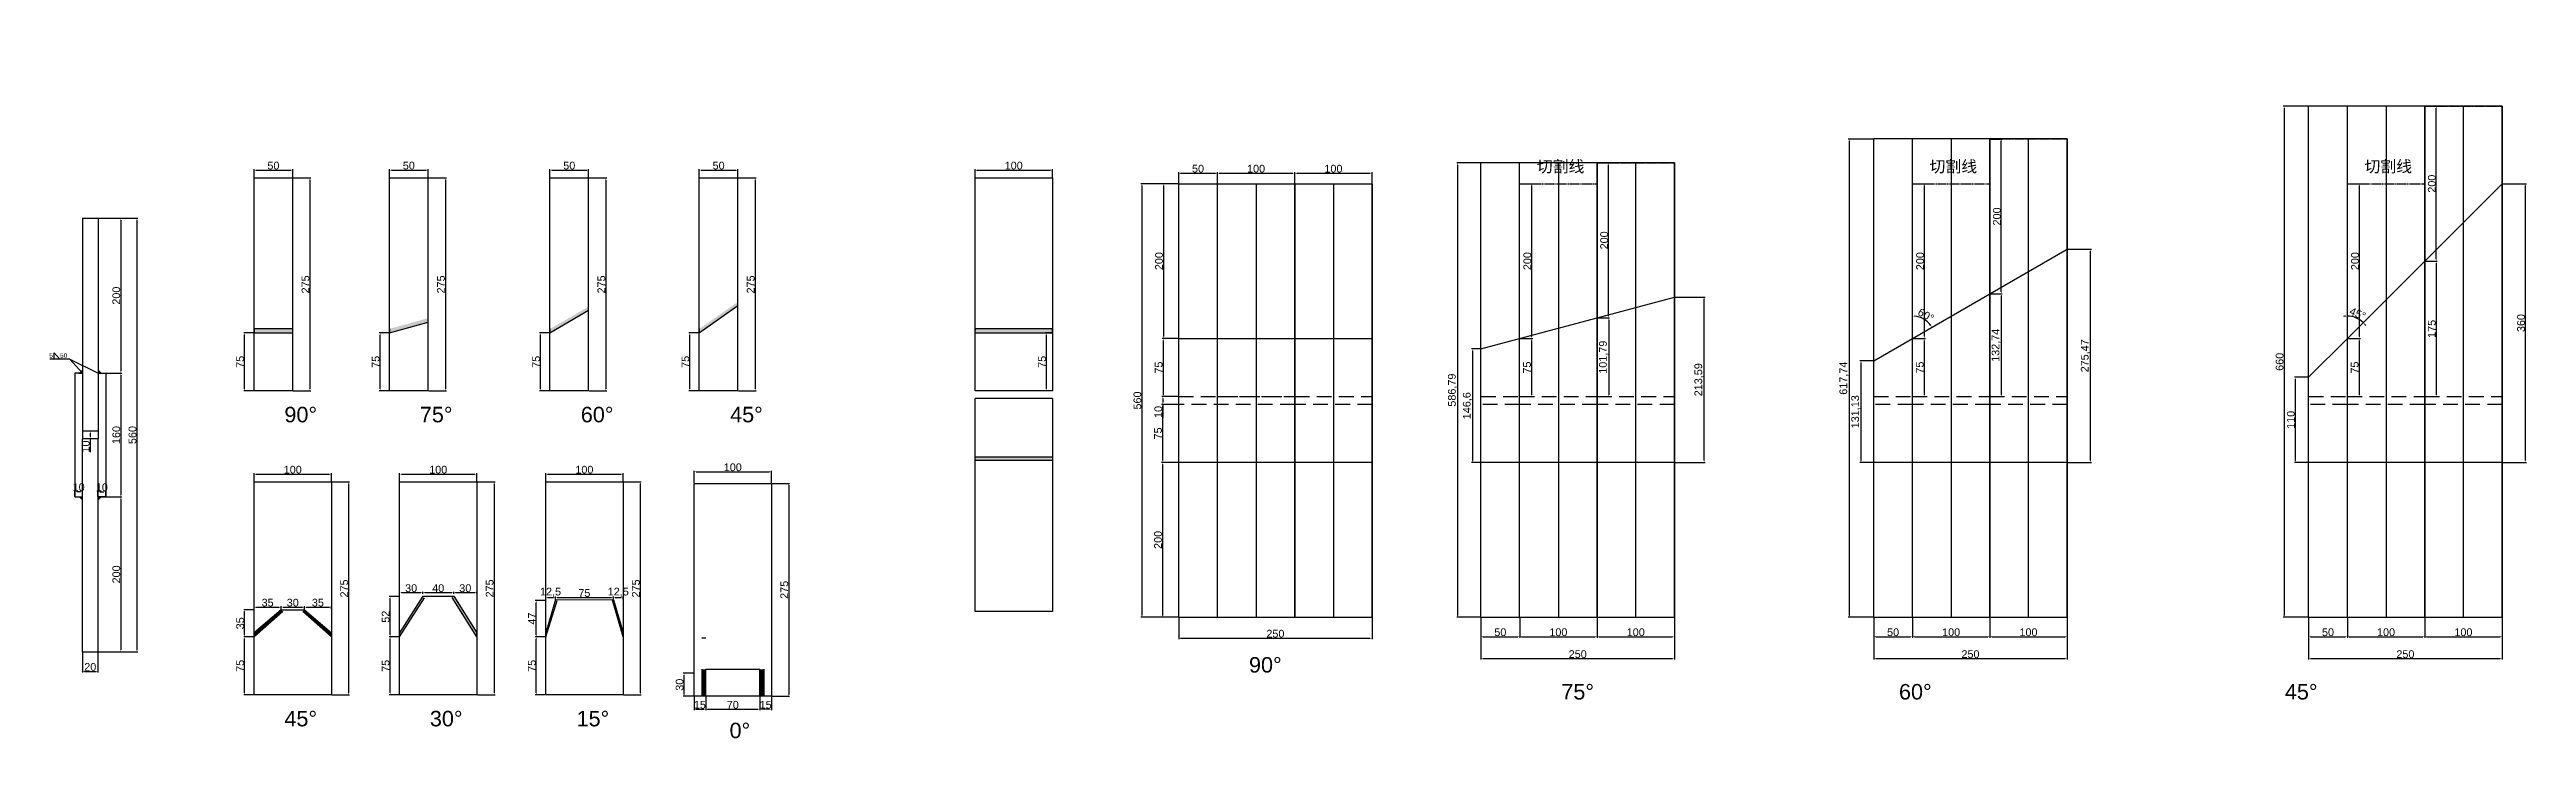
# Model space of a CAD drawing. Header units: millimetres. Extents: x 2520 to 5721, y 1105 to 1995.
import ezdxf

# ---------------------------------------------------------------- set-up
doc = ezdxf.new("R2010")
doc.units = ezdxf.units.MM
doc.header["$LTSCALE"] = 1.5
doc.linetypes.add('DASHED', pattern=[19.05, 12.7, -6.35])
doc.linetypes.add('JIS_09_08', pattern=[10.75, 8, -0.55, 0.55, -0.55, 0.55, -0.55])
doc.layers.add('标注', color=210, linetype='Continuous')
doc.layers.add('焊缝', color=250, linetype='Continuous')
doc.styles.get("Standard").update_dxf_attribs({"font": 'arial.ttf'})
doc.dimstyles.new('ISO-25-JHF', dxfattribs={"dimtxt": 10, "dimasz": 2.5, "dimexe": 1.25, "dimexo": 0.625, "dimtad": 1, "dimtxsty": 'Standard', "dimcen": 2.5, "dimadec": 0, "dimazin": 0, "dimtfac": 1, "dimtmove": 0, "dimatfit": 3, "dimfxl": 1, "dimarcsym": 0})

msp = doc.modelspace()

# ---------------------------------------------------------------- texts
at = {"attachment_point": 1}
for s, width, insert, char_height in [('{\\fSimSun|b0|i0|c134|p34;\\H0.75x;切割线} ', 257.91357, (4442.105, 1851.293), 20), ('{\\fSimSun|b0|i0|c134|p34;\\H0.75x;切割线} ', 257.91357, (4949.715, 1851.293), 20), ('{\\fSimSun|b0|i0|c134|p34;\\H0.75x;切割线} ', 257.91357, (5511.815, 1851.293), 20), ('90° ', 70.10425, (2823.405, 1533.338), 20), ('{\\H1.6x;75°} ', 70.10425, (2998.468, 1533.338), 12.5), ('60° ', 70.10425, (3206.48, 1533.338), 20), ('45° ', 70.10425, (3399.462, 1533.338), 20), ('90° ', 70.10425, (4070.065, 1210.136), 20), ('75° ', 70.10425, (4473.748, 1175.373), 20), ('60° ', 70.10425, (4910.122, 1175.373), 20), ('45° ', 70.10425, (5408.834, 1175.373), 20), ('45° ', 70.10425, (2823.405, 1140.707), 20), ('30° ', 70.10425, (3011.419, 1140.707), 20), ('15° ', 70.10425, (3200.999, 1140.707), 20), ('0° ', 70.10425, (3398.726, 1125.389), 20)]:
    msp.add_mtext_dynamic_manual_height_columns(s, width=width, gutter_width=12.5, heights=[0], dxfattribs=dict(at, insert=insert, char_height=char_height))
at = {"layer": '标注', "insert": (2519.532, 1602.599), "char_height": 6, "attachment_point": 1}
msp.add_mtext_dynamic_manual_height_columns('5    50', width=68.30832, gutter_width=12.5, heights=[0], dxfattribs=at)

# ---------------------------------------------------------------- blocks, each defined once
blk = doc.blocks.new('*D1')
at = {"layer": 'Defpoints', "color": 0, "transparency": 16777216}
for p in [(2784.2, 1828.9), (2834.2, 1839), (2834.2, 1828.9)]:
    blk.add_point(p, dxfattribs=at)
at = {"layer": '标注', "color": 0, "lineweight": -2, "transparency": 16777216}
for p, q in [((2784.2, 1829.5), (2784.2, 1840.3)), ((2786.7, 1839), (2831.7, 1839)), ((2834.2, 1829.5), (2834.2, 1840.3))]:
    blk.add_line(p, q, dxfattribs=at)
at = {"layer": '标注', "color": 0, "transparency": 16777216}
for points in [[(2786.7, 1839.5), (2786.7, 1838.6), (2784.2, 1839)], [(2831.7, 1839.5), (2831.7, 1838.6), (2834.2, 1839)]]:
    blk.add_solid(points, dxfattribs=at)
at = {"layer": '标注', "color": 0, "transparency": 16777216, "insert": (2809.2, 1844.8), "char_height": 10, "attachment_point": 5}
blk.add_mtext('50', dxfattribs=at)
blk = doc.blocks.new('*D2')
at = {"layer": 'Defpoints', "color": 0, "transparency": 16777216}
for p in [(2772, 1628.9), (2784.2, 1628.9), (2784.2, 1553.9)]:
    blk.add_point(p, dxfattribs=at)
at = {"layer": '标注', "color": 0, "lineweight": -2, "transparency": 16777216}
for p, q in [((2783.6, 1628.9), (2770.8, 1628.9)), ((2772, 1556.4), (2772, 1626.4)), ((2783.6, 1553.9), (2770.8, 1553.9))]:
    blk.add_line(p, q, dxfattribs=at)
at = {"layer": '标注', "color": 0, "transparency": 16777216}
for points in [[(2771.6, 1626.4), (2772.4, 1626.4), (2772, 1628.9)], [(2771.6, 1556.4), (2772.4, 1556.4), (2772, 1553.9)]]:
    blk.add_solid(points, dxfattribs=at)
at = {"layer": '标注', "color": 0, "transparency": 16777216, "insert": (2766.3, 1591.4), "char_height": 10, "attachment_point": 5, "rotation": 90}
blk.add_mtext('75', dxfattribs=at)
blk = doc.blocks.new('*D3')
at = {"layer": 'Defpoints', "color": 0, "transparency": 16777216}
for p in [(2834.2, 1828.9), (2834.2, 1553.9), (2856.4, 1553.9)]:
    blk.add_point(p, dxfattribs=at)
at = {"layer": '标注', "color": 0, "lineweight": -2, "transparency": 16777216}
for p, q in [((2834.8, 1828.9), (2857.7, 1828.9)), ((2856.4, 1826.4), (2856.4, 1556.4)), ((2834.8, 1553.9), (2857.7, 1553.9))]:
    blk.add_line(p, q, dxfattribs=at)
at = {"layer": '标注', "color": 0, "transparency": 16777216}
for points in [[(2856, 1826.4), (2856.8, 1826.4), (2856.4, 1828.9)], [(2856, 1556.4), (2856.8, 1556.4), (2856.4, 1553.9)]]:
    blk.add_solid(points, dxfattribs=at)
at = {"layer": '标注', "color": 0, "transparency": 16777216, "insert": (2850.7, 1691.4), "char_height": 10, "attachment_point": 5, "rotation": 90}
blk.add_mtext('275', dxfattribs=at)
blk = doc.blocks.new('*D4')
at = {"layer": 'Defpoints', "color": 0, "transparency": 16777216}
for p in [(2947.1, 1628.9), (2959.2, 1628.9), (2959.2, 1553.9)]:
    blk.add_point(p, dxfattribs=at)
at = {"layer": '标注', "color": 0, "lineweight": -2, "transparency": 16777216}
for p, q in [((2958.6, 1628.9), (2945.8, 1628.9)), ((2947.1, 1556.4), (2947.1, 1626.4)), ((2958.6, 1553.9), (2945.8, 1553.9))]:
    blk.add_line(p, q, dxfattribs=at)
at = {"layer": '标注', "color": 0, "transparency": 16777216}
for points in [[(2946.7, 1626.4), (2947.5, 1626.4), (2947.1, 1628.9)], [(2946.7, 1556.4), (2947.5, 1556.4), (2947.1, 1553.9)]]:
    blk.add_solid(points, dxfattribs=at)
at = {"layer": '标注', "color": 0, "transparency": 16777216, "insert": (2941.4, 1591.4), "char_height": 10, "attachment_point": 5, "rotation": 90}
blk.add_mtext('75', dxfattribs=at)
blk = doc.blocks.new('*D5')
at = {"layer": 'Defpoints', "color": 0, "transparency": 16777216}
for p in [(3154.5, 1628.9), (3166.6, 1628.9), (3166.6, 1553.9)]:
    blk.add_point(p, dxfattribs=at)
at = {"layer": '标注', "color": 0, "lineweight": -2, "transparency": 16777216}
for p, q in [((3166, 1628.9), (3153.2, 1628.9)), ((3154.5, 1556.4), (3154.5, 1626.4)), ((3166, 1553.9), (3153.2, 1553.9))]:
    blk.add_line(p, q, dxfattribs=at)
at = {"layer": '标注', "color": 0, "transparency": 16777216}
for points in [[(3154.1, 1626.4), (3154.9, 1626.4), (3154.5, 1628.9)], [(3154.1, 1556.4), (3154.9, 1556.4), (3154.5, 1553.9)]]:
    blk.add_solid(points, dxfattribs=at)
at = {"layer": '标注', "color": 0, "transparency": 16777216, "insert": (3148.8, 1591.4), "char_height": 10, "attachment_point": 5, "rotation": 90}
blk.add_mtext('75', dxfattribs=at)
blk = doc.blocks.new('*D6')
at = {"layer": 'Defpoints', "color": 0, "transparency": 16777216}
for p in [(2884.2, 1446.4), (2784.2, 1436.3), (2884.2, 1436.3)]:
    blk.add_point(p, dxfattribs=at)
at = {"layer": '标注', "color": 0, "lineweight": -2, "transparency": 16777216}
for p, q in [((2784.2, 1436.9), (2784.2, 1447.7)), ((2786.7, 1446.4), (2881.7, 1446.4)), ((2884.2, 1436.9), (2884.2, 1447.7))]:
    blk.add_line(p, q, dxfattribs=at)
at = {"layer": '标注', "color": 0, "transparency": 16777216}
for points in [[(2786.7, 1446.8), (2786.7, 1446), (2784.2, 1446.4)], [(2881.7, 1446.8), (2881.7, 1446), (2884.2, 1446.4)]]:
    blk.add_solid(points, dxfattribs=at)
at = {"layer": '标注', "color": 0, "transparency": 16777216, "insert": (2834.2, 1452.1), "char_height": 10, "attachment_point": 5}
blk.add_mtext('100', dxfattribs=at)
blk = doc.blocks.new('*D7')
at = {"layer": 'Defpoints', "color": 0, "transparency": 16777216}
for p in [(2772, 1236.3), (2784.2, 1236.3), (2784.2, 1161.3)]:
    blk.add_point(p, dxfattribs=at)
at = {"layer": '标注', "color": 0, "lineweight": -2, "transparency": 16777216}
for p, q in [((2783.6, 1236.3), (2770.8, 1236.3)), ((2772, 1163.8), (2772, 1233.8)), ((2783.6, 1161.3), (2770.8, 1161.3))]:
    blk.add_line(p, q, dxfattribs=at)
at = {"layer": '标注', "color": 0, "transparency": 16777216}
for points in [[(2771.6, 1233.8), (2772.4, 1233.8), (2772, 1236.3)], [(2771.6, 1163.8), (2772.4, 1163.8), (2772, 1161.3)]]:
    blk.add_solid(points, dxfattribs=at)
at = {"layer": '标注', "color": 0, "transparency": 16777216, "insert": (2766.3, 1198.8), "char_height": 10, "attachment_point": 5, "rotation": 90}
blk.add_mtext('75', dxfattribs=at)
blk = doc.blocks.new('*D8')
at = {"layer": 'Defpoints', "color": 0, "transparency": 16777216}
for p in [(2884.2, 1436.3), (2884.2, 1161.3), (2906.4, 1161.3)]:
    blk.add_point(p, dxfattribs=at)
at = {"layer": '标注', "color": 0, "lineweight": -2, "transparency": 16777216}
for p, q in [((2884.8, 1436.3), (2907.7, 1436.3)), ((2906.4, 1433.8), (2906.4, 1163.8)), ((2884.8, 1161.3), (2907.7, 1161.3))]:
    blk.add_line(p, q, dxfattribs=at)
at = {"layer": '标注', "color": 0, "transparency": 16777216}
for points in [[(2906, 1433.8), (2906.8, 1433.8), (2906.4, 1436.3)], [(2906, 1163.8), (2906.8, 1163.8), (2906.4, 1161.3)]]:
    blk.add_solid(points, dxfattribs=at)
at = {"layer": '标注', "color": 0, "transparency": 16777216, "insert": (2900.7, 1298.8), "char_height": 10, "attachment_point": 5, "rotation": 90}
blk.add_mtext('275', dxfattribs=at)
blk = doc.blocks.new('*D9')
at = {"layer": 'Defpoints', "color": 0, "transparency": 16777216}
for p in [(2772, 1271.3), (2784.2, 1271.3), (2784.2, 1236.3)]:
    blk.add_point(p, dxfattribs=at)
at = {"layer": '标注', "color": 0, "lineweight": -2, "transparency": 16777216}
for p, q in [((2783.6, 1271.3), (2770.8, 1271.3)), ((2772, 1238.8), (2772, 1268.8)), ((2783.6, 1236.3), (2770.8, 1236.3))]:
    blk.add_line(p, q, dxfattribs=at)
at = {"layer": '标注', "color": 0, "transparency": 16777216}
for points in [[(2771.6, 1268.8), (2772.4, 1268.8), (2772, 1271.3)], [(2771.6, 1238.8), (2772.4, 1238.8), (2772, 1236.3)]]:
    blk.add_solid(points, dxfattribs=at)
at = {"layer": '标注', "color": 0, "transparency": 16777216, "insert": (2766.3, 1253.8), "char_height": 10, "attachment_point": 5, "rotation": 89.9999}
blk.add_mtext('35', dxfattribs=at)
blk = doc.blocks.new('*D10')
at = {"layer": 'Defpoints', "color": 0, "transparency": 16777216}
for p in [(2784.2, 1271.3), (2819.2, 1274.7), (2819.2, 1271.3)]:
    blk.add_point(p, dxfattribs=at)
at = {"layer": '标注', "color": 0, "lineweight": -2, "transparency": 16777216}
for p, q in [((2784.2, 1271.9), (2784.2, 1276)), ((2786.7, 1274.7), (2816.7, 1274.7)), ((2819.2, 1271.9), (2819.2, 1276))]:
    blk.add_line(p, q, dxfattribs=at)
at = {"layer": '标注', "color": 0, "transparency": 16777216}
for points in [[(2786.7, 1275.1), (2786.7, 1274.3), (2784.2, 1274.7)], [(2816.7, 1275.1), (2816.7, 1274.3), (2819.2, 1274.7)]]:
    blk.add_solid(points, dxfattribs=at)
at = {"layer": '标注', "color": 0, "transparency": 16777216, "insert": (2801.7, 1280.4), "char_height": 10, "attachment_point": 5}
blk.add_mtext('35', dxfattribs=at)
blk = doc.blocks.new('*D11')
at = {"layer": 'Defpoints', "color": 0, "transparency": 16777216}
for p in [(2819.2, 1271.2), (2849.2, 1274.7), (2849.2, 1271.2)]:
    blk.add_point(p, dxfattribs=at)
at = {"layer": '标注', "color": 0, "lineweight": -2, "transparency": 16777216}
for p, q in [((2819.2, 1271.9), (2819.2, 1276)), ((2821.7, 1274.7), (2846.7, 1274.7)), ((2849.2, 1271.9), (2849.2, 1276))]:
    blk.add_line(p, q, dxfattribs=at)
at = {"layer": '标注', "color": 0, "transparency": 16777216}
for points in [[(2821.7, 1275.1), (2821.7, 1274.3), (2819.2, 1274.7)], [(2846.7, 1275.1), (2846.7, 1274.3), (2849.2, 1274.7)]]:
    blk.add_solid(points, dxfattribs=at)
at = {"layer": '标注', "color": 0, "transparency": 16777216, "insert": (2834.2, 1280.4), "char_height": 10, "attachment_point": 5}
blk.add_mtext('30', dxfattribs=at)
blk = doc.blocks.new('*D12')
at = {"layer": 'Defpoints', "color": 0, "transparency": 16777216}
for p in [(2849.2, 1271.9), (2884.2, 1274.7), (2884.2, 1271.9)]:
    blk.add_point(p, dxfattribs=at)
at = {"layer": '标注', "color": 0, "lineweight": -2, "transparency": 16777216}
for p, q in [((2849.2, 1272.5), (2849.2, 1276)), ((2851.7, 1274.7), (2881.7, 1274.7)), ((2884.2, 1272.5), (2884.2, 1276))]:
    blk.add_line(p, q, dxfattribs=at)
at = {"layer": '标注', "color": 0, "transparency": 16777216}
for points in [[(2851.7, 1275.1), (2851.7, 1274.3), (2849.2, 1274.7)], [(2881.7, 1275.1), (2881.7, 1274.3), (2884.2, 1274.7)]]:
    blk.add_solid(points, dxfattribs=at)
at = {"layer": '标注', "color": 0, "transparency": 16777216, "insert": (2866.7, 1280.4), "char_height": 10, "attachment_point": 5}
blk.add_mtext('35', dxfattribs=at)
blk = doc.blocks.new('*D13')
at = {"layer": 'Defpoints', "color": 0, "transparency": 16777216}
for p in [(3072.2, 1446.4), (2972.2, 1436.3), (3072.2, 1436.3)]:
    blk.add_point(p, dxfattribs=at)
at = {"layer": '标注', "color": 0, "lineweight": -2, "transparency": 16777216}
for p, q in [((2972.2, 1436.9), (2972.2, 1447.7)), ((2974.7, 1446.4), (3069.7, 1446.4)), ((3072.2, 1436.9), (3072.2, 1447.7))]:
    blk.add_line(p, q, dxfattribs=at)
at = {"layer": '标注', "color": 0, "transparency": 16777216}
for points in [[(2974.7, 1446.8), (2974.7, 1446), (2972.2, 1446.4)], [(3069.7, 1446.8), (3069.7, 1446), (3072.2, 1446.4)]]:
    blk.add_solid(points, dxfattribs=at)
at = {"layer": '标注', "color": 0, "transparency": 16777216, "insert": (3022.2, 1452.1), "char_height": 10, "attachment_point": 5}
blk.add_mtext('100', dxfattribs=at)
blk = doc.blocks.new('*D14')
at = {"layer": 'Defpoints', "color": 0, "transparency": 16777216}
for p in [(2960, 1236.3), (2972.2, 1236.3), (2972.2, 1161.3)]:
    blk.add_point(p, dxfattribs=at)
at = {"layer": '标注', "color": 0, "lineweight": -2, "transparency": 16777216}
for p, q in [((2971.6, 1236.3), (2958.8, 1236.3)), ((2960, 1163.8), (2960, 1233.8)), ((2971.6, 1161.3), (2958.8, 1161.3))]:
    blk.add_line(p, q, dxfattribs=at)
at = {"layer": '标注', "color": 0, "transparency": 16777216}
for points in [[(2959.6, 1233.8), (2960.5, 1233.8), (2960, 1236.3)], [(2959.6, 1163.8), (2960.5, 1163.8), (2960, 1161.3)]]:
    blk.add_solid(points, dxfattribs=at)
at = {"layer": '标注', "color": 0, "transparency": 16777216, "insert": (2954.3, 1198.8), "char_height": 10, "attachment_point": 5, "rotation": 90}
blk.add_mtext('75', dxfattribs=at)
blk = doc.blocks.new('*D15')
at = {"layer": 'Defpoints', "color": 0, "transparency": 16777216}
for p in [(3072.2, 1436.3), (3072.2, 1161.3), (3094.4, 1161.3)]:
    blk.add_point(p, dxfattribs=at)
at = {"layer": '标注', "color": 0, "lineweight": -2, "transparency": 16777216}
for p, q in [((3072.8, 1436.3), (3095.7, 1436.3)), ((3094.4, 1433.8), (3094.4, 1163.8)), ((3072.8, 1161.3), (3095.7, 1161.3))]:
    blk.add_line(p, q, dxfattribs=at)
at = {"layer": '标注', "color": 0, "transparency": 16777216}
for points in [[(3094, 1433.8), (3094.9, 1433.8), (3094.4, 1436.3)], [(3094, 1163.8), (3094.9, 1163.8), (3094.4, 1161.3)]]:
    blk.add_solid(points, dxfattribs=at)
at = {"layer": '标注', "color": 0, "transparency": 16777216, "insert": (3088.7, 1298.8), "char_height": 10, "attachment_point": 5, "rotation": 90}
blk.add_mtext('275', dxfattribs=at)
blk = doc.blocks.new('*D18')
at = {"layer": 'Defpoints', "color": 0, "transparency": 16777216}
for p in [(3261.1, 1446.4), (3161.1, 1436.3), (3261.1, 1436.3)]:
    blk.add_point(p, dxfattribs=at)
at = {"layer": '标注', "color": 0, "lineweight": -2, "transparency": 16777216}
for p, q in [((3161.1, 1436.9), (3161.1, 1447.7)), ((3163.6, 1446.4), (3258.6, 1446.4)), ((3261.1, 1436.9), (3261.1, 1447.7))]:
    blk.add_line(p, q, dxfattribs=at)
at = {"layer": '标注', "color": 0, "transparency": 16777216}
for points in [[(3163.6, 1446.8), (3163.6, 1446), (3161.1, 1446.4)], [(3258.6, 1446.8), (3258.6, 1446), (3261.1, 1446.4)]]:
    blk.add_solid(points, dxfattribs=at)
at = {"layer": '标注', "color": 0, "transparency": 16777216, "insert": (3211.1, 1452.1), "char_height": 10, "attachment_point": 5}
blk.add_mtext('100', dxfattribs=at)
blk = doc.blocks.new('*D19')
at = {"layer": 'Defpoints', "color": 0, "transparency": 16777216}
for p in [(3149, 1236.3), (3161.1, 1236.3), (3161.1, 1161.3)]:
    blk.add_point(p, dxfattribs=at)
at = {"layer": '标注', "color": 0, "lineweight": -2, "transparency": 16777216}
for p, q in [((3160.5, 1236.3), (3147.7, 1236.3)), ((3149, 1163.8), (3149, 1233.8)), ((3160.5, 1161.3), (3147.7, 1161.3))]:
    blk.add_line(p, q, dxfattribs=at)
at = {"layer": '标注', "color": 0, "transparency": 16777216}
for points in [[(3148.6, 1233.8), (3149.4, 1233.8), (3149, 1236.3)], [(3148.6, 1163.8), (3149.4, 1163.8), (3149, 1161.3)]]:
    blk.add_solid(points, dxfattribs=at)
at = {"layer": '标注', "color": 0, "transparency": 16777216, "insert": (3143.3, 1198.8), "char_height": 10, "attachment_point": 5, "rotation": 90}
blk.add_mtext('75', dxfattribs=at)
blk = doc.blocks.new('*D20')
at = {"layer": 'Defpoints', "color": 0, "transparency": 16777216}
for p in [(3261.1, 1436.3), (3261.1, 1161.3), (3283.4, 1161.3)]:
    blk.add_point(p, dxfattribs=at)
at = {"layer": '标注', "color": 0, "lineweight": -2, "transparency": 16777216}
for p, q in [((3261.8, 1436.3), (3284.7, 1436.3)), ((3283.4, 1433.8), (3283.4, 1163.8)), ((3261.8, 1161.3), (3284.7, 1161.3))]:
    blk.add_line(p, q, dxfattribs=at)
at = {"layer": '标注', "color": 0, "transparency": 16777216}
for points in [[(3283, 1433.8), (3283.8, 1433.8), (3283.4, 1436.3)], [(3283, 1163.8), (3283.8, 1163.8), (3283.4, 1161.3)]]:
    blk.add_solid(points, dxfattribs=at)
at = {"layer": '标注', "color": 0, "transparency": 16777216, "insert": (3277.7, 1298.8), "char_height": 10, "attachment_point": 5, "rotation": 90}
blk.add_mtext('275', dxfattribs=at)
blk = doc.blocks.new('*D21')
at = {"layer": 'Defpoints', "color": 0, "transparency": 16777216}
for p in [(3149, 1283.3), (3161.1, 1283.3), (3161.1, 1236.3)]:
    blk.add_point(p, dxfattribs=at)
at = {"layer": '标注', "color": 0, "lineweight": -2, "transparency": 16777216}
for p, q in [((3160.5, 1283.3), (3147.7, 1283.3)), ((3149, 1238.8), (3149, 1280.8)), ((3160.5, 1236.3), (3147.7, 1236.3))]:
    blk.add_line(p, q, dxfattribs=at)
at = {"layer": '标注', "color": 0, "transparency": 16777216}
for points in [[(3148.6, 1280.8), (3149.4, 1280.8), (3149, 1283.3)], [(3148.6, 1238.8), (3149.4, 1238.8), (3149, 1236.3)]]:
    blk.add_solid(points, dxfattribs=at)
at = {"layer": '标注', "color": 0, "transparency": 16777216, "insert": (3143.4, 1259.8), "char_height": 10, "attachment_point": 5, "rotation": 89.9999}
blk.add_mtext('47', dxfattribs=at)
blk = doc.blocks.new('*D22')
at = {"layer": 'Defpoints', "color": 0, "transparency": 16777216}
for p in [(3161.1, 1283.7), (3173.6, 1287.1), (3173.6, 1283.7)]:
    blk.add_point(p, dxfattribs=at)
at = {"layer": '标注', "color": 0, "lineweight": -2, "transparency": 16777216}
for p, q in [((3161.1, 1284.3), (3161.1, 1288.4)), ((3163.6, 1287.1), (3171.1, 1287.1)), ((3173.6, 1284.3), (3173.6, 1288.4))]:
    blk.add_line(p, q, dxfattribs=at)
at = {"layer": '标注', "color": 0, "transparency": 16777216}
for points in [[(3163.6, 1287.5), (3163.6, 1286.7), (3161.1, 1287.1)], [(3171.1, 1287.5), (3171.1, 1286.7), (3173.6, 1287.1)]]:
    blk.add_solid(points, dxfattribs=at)
at = {"layer": '标注', "color": 0, "transparency": 16777216, "insert": (3167.4, 1293.8), "char_height": 10, "attachment_point": 5}
blk.add_mtext('12,5', dxfattribs=at)
blk = doc.blocks.new('*D16')
at = {"layer": 'Defpoints', "color": 0, "transparency": 16777216}
for p in [(3173.6, 1283.6), (3248.6, 1287.1), (3248.6, 1283.6)]:
    blk.add_point(p, dxfattribs=at)
at = {"layer": '标注', "color": 0, "lineweight": -2, "transparency": 16777216}
for p, q in [((3173.6, 1284.3), (3173.6, 1288.4)), ((3176.1, 1287.1), (3246.1, 1287.1)), ((3248.6, 1284.3), (3248.6, 1288.4))]:
    blk.add_line(p, q, dxfattribs=at)
at = {"layer": '标注', "color": 0, "transparency": 16777216}
for points in [[(3176.1, 1287.5), (3176.1, 1286.7), (3173.6, 1287.1)], [(3246.1, 1287.5), (3246.1, 1286.7), (3248.6, 1287.1)]]:
    blk.add_solid(points, dxfattribs=at)
at = {"layer": '标注', "color": 0, "transparency": 16777216, "insert": (3211.1, 1292.8), "char_height": 10, "attachment_point": 5}
blk.add_mtext('75', dxfattribs=at)
blk = doc.blocks.new('*D17')
at = {"layer": 'Defpoints', "color": 0, "transparency": 16777216}
for p in [(3248.6, 1284.3), (3261.1, 1287.1), (3261.1, 1284.3)]:
    blk.add_point(p, dxfattribs=at)
at = {"layer": '标注', "color": 0, "lineweight": -2, "transparency": 16777216}
for p, q in [((3248.6, 1284.9), (3248.6, 1288.4)), ((3251.1, 1287.1), (3258.6, 1287.1)), ((3261.1, 1284.9), (3261.1, 1288.4))]:
    blk.add_line(p, q, dxfattribs=at)
at = {"layer": '标注', "color": 0, "transparency": 16777216}
for points in [[(3251.1, 1287.5), (3251.1, 1286.7), (3248.6, 1287.1)], [(3258.6, 1287.5), (3258.6, 1286.7), (3261.1, 1287.1)]]:
    blk.add_solid(points, dxfattribs=at)
at = {"layer": '标注', "color": 0, "transparency": 16777216, "insert": (3254.9, 1293.8), "char_height": 10, "attachment_point": 5}
blk.add_mtext('12,5', dxfattribs=at)
blk = doc.blocks.new('*D23')
at = {"layer": 'Defpoints', "color": 0, "transparency": 16777216}
for p in [(2960, 1288.3), (2972.2, 1288.3), (2972.2, 1236.3)]:
    blk.add_point(p, dxfattribs=at)
at = {"layer": '标注', "color": 0, "lineweight": -2, "transparency": 16777216}
for p, q in [((2971.6, 1288.3), (2958.8, 1288.3)), ((2960, 1238.8), (2960, 1285.8)), ((2971.6, 1236.3), (2958.8, 1236.3))]:
    blk.add_line(p, q, dxfattribs=at)
at = {"layer": '标注', "color": 0, "transparency": 16777216}
for points in [[(2959.6, 1285.8), (2960.5, 1285.8), (2960, 1288.3)], [(2959.6, 1238.8), (2960.5, 1238.8), (2960, 1236.3)]]:
    blk.add_solid(points, dxfattribs=at)
at = {"layer": '标注', "color": 0, "transparency": 16777216, "insert": (2954.3, 1262.3), "char_height": 10, "attachment_point": 5, "rotation": 90}
blk.add_mtext('52', dxfattribs=at)
blk = doc.blocks.new('*D24')
at = {"layer": 'Defpoints', "color": 0, "transparency": 16777216}
for p in [(2972.2, 1291.3), (3002.2, 1293.4), (3002.2, 1291.3)]:
    blk.add_point(p, dxfattribs=at)
at = {"layer": '标注', "color": 0, "lineweight": -2, "transparency": 16777216}
for p, q in [((2972.2, 1291.9), (2972.2, 1294.6)), ((2974.7, 1293.4), (2999.7, 1293.4)), ((3002.2, 1291.9), (3002.2, 1294.6))]:
    blk.add_line(p, q, dxfattribs=at)
at = {"layer": '标注', "color": 0, "transparency": 16777216}
for points in [[(2974.7, 1293.8), (2974.7, 1293), (2972.2, 1293.4)], [(2999.7, 1293.8), (2999.7, 1293), (3002.2, 1293.4)]]:
    blk.add_solid(points, dxfattribs=at)
at = {"layer": '标注', "color": 0, "transparency": 16777216, "insert": (2987.2, 1299.1), "char_height": 10, "attachment_point": 5}
blk.add_mtext('30', dxfattribs=at)
blk = doc.blocks.new('*D25')
at = {"layer": 'Defpoints', "color": 0, "transparency": 16777216}
for p in [(3002.2, 1291.4), (3042.2, 1293.4), (3042.2, 1291.4)]:
    blk.add_point(p, dxfattribs=at)
at = {"layer": '标注', "color": 0, "lineweight": -2, "transparency": 16777216}
for p, q in [((3002.2, 1292), (3002.2, 1294.6)), ((3004.7, 1293.4), (3039.7, 1293.4)), ((3042.2, 1292), (3042.2, 1294.6))]:
    blk.add_line(p, q, dxfattribs=at)
at = {"layer": '标注', "color": 0, "transparency": 16777216}
for points in [[(3004.7, 1293.8), (3004.7, 1293), (3002.2, 1293.4)], [(3039.7, 1293.8), (3039.7, 1293), (3042.2, 1293.4)]]:
    blk.add_solid(points, dxfattribs=at)
at = {"layer": '标注', "color": 0, "transparency": 16777216, "insert": (3022.2, 1299.1), "char_height": 10, "attachment_point": 5}
blk.add_mtext('40', dxfattribs=at)
blk = doc.blocks.new('*D26')
at = {"layer": 'Defpoints', "color": 0, "transparency": 16777216}
for p in [(3042.2, 1292), (3072.2, 1293.4), (3072.2, 1292)]:
    blk.add_point(p, dxfattribs=at)
at = {"layer": '标注', "color": 0, "lineweight": -2, "transparency": 16777216}
for p, q in [((3042.2, 1292.6), (3042.2, 1294.6)), ((3044.7, 1293.4), (3069.7, 1293.4)), ((3072.2, 1292.6), (3072.2, 1294.6))]:
    blk.add_line(p, q, dxfattribs=at)
at = {"layer": '标注', "color": 0, "transparency": 16777216}
for points in [[(3044.7, 1293.8), (3044.7, 1293), (3042.2, 1293.4)], [(3069.7, 1293.8), (3069.7, 1293), (3072.2, 1293.4)]]:
    blk.add_solid(points, dxfattribs=at)
at = {"layer": '标注', "color": 0, "transparency": 16777216, "insert": (3057.2, 1299.1), "char_height": 10, "attachment_point": 5}
blk.add_mtext('30', dxfattribs=at)
blk = doc.blocks.new('*D27')
at = {"layer": 'Defpoints', "color": 0, "transparency": 16777216}
for p in [(3452.9, 1449.5), (3352.9, 1434.5), (3452.9, 1434.5)]:
    blk.add_point(p, dxfattribs=at)
at = {"layer": '标注', "color": 0, "lineweight": -2, "transparency": 16777216}
for p, q in [((3352.9, 1435.2), (3352.9, 1450.7)), ((3355.4, 1449.5), (3450.4, 1449.5)), ((3452.9, 1435.2), (3452.9, 1450.7))]:
    blk.add_line(p, q, dxfattribs=at)
at = {"layer": '标注', "color": 0, "transparency": 16777216}
for points in [[(3355.4, 1449.9), (3355.4, 1449), (3352.9, 1449.5)], [(3450.4, 1449.9), (3450.4, 1449), (3452.9, 1449.5)]]:
    blk.add_solid(points, dxfattribs=at)
at = {"layer": '标注', "color": 0, "transparency": 16777216, "insert": (3402.9, 1455.2), "char_height": 10, "attachment_point": 5}
blk.add_mtext('100', dxfattribs=at)
blk = doc.blocks.new('*D28')
at = {"layer": 'Defpoints', "color": 0, "transparency": 16777216}
for p in [(3340, 1189.5), (3352.9, 1189.5), (3352.9, 1159.5)]:
    blk.add_point(p, dxfattribs=at)
at = {"layer": '标注', "color": 0, "lineweight": -2, "transparency": 16777216}
for p, q in [((3352.3, 1189.5), (3338.7, 1189.5)), ((3340, 1162), (3340, 1187)), ((3352.3, 1159.5), (3338.7, 1159.5))]:
    blk.add_line(p, q, dxfattribs=at)
at = {"layer": '标注', "color": 0, "transparency": 16777216}
for points in [[(3339.6, 1187), (3340.4, 1187), (3340, 1189.5)], [(3339.6, 1162), (3340.4, 1162), (3340, 1159.5)]]:
    blk.add_solid(points, dxfattribs=at)
at = {"layer": '标注', "color": 0, "transparency": 16777216, "insert": (3334.2, 1174.5), "char_height": 10, "attachment_point": 5, "rotation": 90}
blk.add_mtext('30', dxfattribs=at)
blk = doc.blocks.new('*D29')
at = {"layer": 'Defpoints', "color": 0, "transparency": 16777216}
for p in [(3347.5, 1628.9), (3359.6, 1628.9), (3359.6, 1553.9)]:
    blk.add_point(p, dxfattribs=at)
at = {"layer": '标注', "color": 0, "lineweight": -2, "transparency": 16777216}
for p, q in [((3359, 1628.9), (3346.2, 1628.9)), ((3347.5, 1556.4), (3347.5, 1626.4)), ((3359, 1553.9), (3346.2, 1553.9))]:
    blk.add_line(p, q, dxfattribs=at)
at = {"layer": '标注', "color": 0, "transparency": 16777216}
for points in [[(3347, 1626.4), (3347.9, 1626.4), (3347.5, 1628.9)], [(3347, 1556.4), (3347.9, 1556.4), (3347.5, 1553.9)]]:
    blk.add_solid(points, dxfattribs=at)
at = {"layer": '标注', "color": 0, "transparency": 16777216, "insert": (3341.7, 1591.4), "char_height": 10, "attachment_point": 5, "rotation": 90}
blk.add_mtext('75', dxfattribs=at)
blk = doc.blocks.new('*D30')
at = {"layer": 'Defpoints', "color": 0, "transparency": 16777216}
for p in [(3716, 1828.9), (3816, 1839), (3816, 1828.9)]:
    blk.add_point(p, dxfattribs=at)
at = {"layer": '标注', "color": 0, "lineweight": -2, "transparency": 16777216}
for p, q in [((3716, 1829.5), (3716, 1840.3)), ((3718.5, 1839), (3813.5, 1839)), ((3816, 1829.5), (3816, 1840.3))]:
    blk.add_line(p, q, dxfattribs=at)
at = {"layer": '标注', "color": 0, "transparency": 16777216}
for points in [[(3718.5, 1839.5), (3718.5, 1838.6), (3716, 1839)], [(3813.5, 1839.5), (3813.5, 1838.6), (3816, 1839)]]:
    blk.add_solid(points, dxfattribs=at)
at = {"layer": '标注', "color": 0, "transparency": 16777216, "insert": (3766, 1844.8), "char_height": 10, "attachment_point": 5}
blk.add_mtext('100', dxfattribs=at)
blk = doc.blocks.new('*D31')
at = {"layer": 'Defpoints', "color": 0, "transparency": 16777216}
for p in [(3808.4, 1628.9), (3816, 1628.9), (3816, 1553.9)]:
    blk.add_point(p, dxfattribs=at)
at = {"layer": '标注', "color": 0, "lineweight": -2, "transparency": 16777216}
for p, q in [((3815.4, 1628.9), (3807.2, 1628.9)), ((3808.4, 1556.4), (3808.4, 1626.4)), ((3815.4, 1553.9), (3807.2, 1553.9))]:
    blk.add_line(p, q, dxfattribs=at)
at = {"layer": '标注', "color": 0, "transparency": 16777216}
for points in [[(3808, 1626.4), (3808.8, 1626.4), (3808.4, 1628.9)], [(3808, 1556.4), (3808.8, 1556.4), (3808.4, 1553.9)]]:
    blk.add_solid(points, dxfattribs=at)
at = {"layer": '标注', "color": 0, "transparency": 16777216, "insert": (3802.7, 1591.4), "char_height": 10, "attachment_point": 5, "rotation": 90}
blk.add_mtext('75', dxfattribs=at)
blk = doc.blocks.new('*D32')
at = {"layer": 'Defpoints', "color": 0, "transparency": 16777216}
for p in [(4129.2, 1835), (4029.2, 1821.5), (4129.2, 1821.5)]:
    blk.add_point(p, dxfattribs=at)
at = {"layer": '标注', "color": 0, "lineweight": -2, "transparency": 16777216}
for p, q in [((4029.2, 1822.1), (4029.2, 1836.3)), ((4031.7, 1835), (4126.7, 1835)), ((4129.2, 1822.1), (4129.2, 1836.3))]:
    blk.add_line(p, q, dxfattribs=at)
at = {"layer": '标注', "color": 0, "transparency": 16777216}
for points in [[(4031.7, 1835.5), (4031.7, 1834.6), (4029.2, 1835)], [(4126.7, 1835.5), (4126.7, 1834.6), (4129.2, 1835)]]:
    blk.add_solid(points, dxfattribs=at)
at = {"layer": '标注', "color": 0, "transparency": 16777216, "insert": (4079.2, 1840.8), "char_height": 10, "attachment_point": 5}
blk.add_mtext('100', dxfattribs=at)
blk = doc.blocks.new('*D33')
at = {"layer": 'Defpoints', "color": 0, "transparency": 16777216}
for p in [(4229.2, 1835), (4129.2, 1821.5), (4229.2, 1821.5)]:
    blk.add_point(p, dxfattribs=at)
at = {"layer": '标注', "color": 0, "lineweight": -2, "transparency": 16777216}
for p, q in [((4129.2, 1822.1), (4129.2, 1836.3)), ((4131.7, 1835), (4226.7, 1835)), ((4229.2, 1822.1), (4229.2, 1836.3))]:
    blk.add_line(p, q, dxfattribs=at)
at = {"layer": '标注', "color": 0, "transparency": 16777216}
for points in [[(4131.7, 1835.5), (4131.7, 1834.6), (4129.2, 1835)], [(4226.7, 1835.5), (4226.7, 1834.6), (4229.2, 1835)]]:
    blk.add_solid(points, dxfattribs=at)
at = {"layer": '标注', "color": 0, "transparency": 16777216, "insert": (4179.2, 1840.8), "char_height": 10, "attachment_point": 5}
blk.add_mtext('100', dxfattribs=at)
blk = doc.blocks.new('*D34')
at = {"layer": 'Defpoints', "color": 0, "transparency": 16777216}
for p in [(4029.2, 1835), (3979.2, 1821.5), (4029.2, 1821.5)]:
    blk.add_point(p, dxfattribs=at)
at = {"layer": '标注', "color": 0, "lineweight": -2, "transparency": 16777216}
for p, q in [((3979.2, 1822.1), (3979.2, 1836.3)), ((3981.7, 1835), (4026.7, 1835)), ((4029.2, 1822.1), (4029.2, 1836.3))]:
    blk.add_line(p, q, dxfattribs=at)
at = {"layer": '标注', "color": 0, "transparency": 16777216}
for points in [[(3981.7, 1835.5), (3981.7, 1834.6), (3979.2, 1835)], [(4026.7, 1835.5), (4026.7, 1834.6), (4029.2, 1835)]]:
    blk.add_solid(points, dxfattribs=at)
at = {"layer": '标注', "color": 0, "transparency": 16777216, "insert": (4004.2, 1840.8), "char_height": 10, "attachment_point": 5}
blk.add_mtext('50', dxfattribs=at)
blk = doc.blocks.new('*D35')
at = {"layer": 'Defpoints', "color": 0, "transparency": 16777216}
for p in [(3979.2, 1261.5), (4229.2, 1261.5), (4229.2, 1234.6)]:
    blk.add_point(p, dxfattribs=at)
at = {"layer": '标注', "color": 0, "lineweight": -2, "transparency": 16777216}
for p, q in [((3979.2, 1260.9), (3979.2, 1233.3)), ((4229.2, 1260.9), (4229.2, 1233.3)), ((3981.7, 1234.6), (4226.7, 1234.6))]:
    blk.add_line(p, q, dxfattribs=at)
at = {"layer": '标注', "color": 0, "transparency": 16777216}
for points in [[(3981.7, 1235), (3981.7, 1234.2), (3979.2, 1234.6)], [(4226.7, 1235), (4226.7, 1234.2), (4229.2, 1234.6)]]:
    blk.add_solid(points, dxfattribs=at)
at = {"layer": '标注', "color": 0, "transparency": 16777216, "insert": (4104.2, 1240.3), "char_height": 10, "attachment_point": 5}
blk.add_mtext('250', dxfattribs=at)
blk = doc.blocks.new('*D36')
at = {"layer": 'Defpoints', "color": 0, "transparency": 16777216}
for p in [(3979.2, 1821.5), (3959.5, 1621.5), (3979.2, 1621.5)]:
    blk.add_point(p, dxfattribs=at)
at = {"layer": '标注', "color": 0, "lineweight": -2, "transparency": 16777216}
for p, q in [((3978.6, 1821.5), (3958.2, 1821.5)), ((3959.5, 1819), (3959.5, 1624)), ((3978.6, 1621.5), (3958.2, 1621.5))]:
    blk.add_line(p, q, dxfattribs=at)
at = {"layer": '标注', "color": 0, "transparency": 16777216}
for points in [[(3959.1, 1819), (3959.9, 1819), (3959.5, 1821.5)], [(3959.1, 1624), (3959.9, 1624), (3959.5, 1621.5)]]:
    blk.add_solid(points, dxfattribs=at)
at = {"layer": '标注', "color": 0, "transparency": 16777216, "insert": (3953.8, 1721.5), "char_height": 10, "attachment_point": 5, "rotation": 90}
blk.add_mtext('200', dxfattribs=at)
blk = doc.blocks.new('*D37')
at = {"layer": 'Defpoints', "color": 0, "transparency": 16777216}
for p in [(3979.2, 1621.5), (3959.1, 1546.5), (3979.2, 1546.5)]:
    blk.add_point(p, dxfattribs=at)
at = {"layer": '标注', "color": 0, "lineweight": -2, "transparency": 16777216}
for p, q in [((3978.6, 1621.5), (3957.8, 1621.5)), ((3959.1, 1619), (3959.1, 1549)), ((3978.6, 1546.5), (3957.8, 1546.5))]:
    blk.add_line(p, q, dxfattribs=at)
at = {"layer": '标注', "color": 0, "transparency": 16777216}
for points in [[(3958.7, 1619), (3959.5, 1619), (3959.1, 1621.5)], [(3958.7, 1549), (3959.5, 1549), (3959.1, 1546.5)]]:
    blk.add_solid(points, dxfattribs=at)
at = {"layer": '标注', "color": 0, "transparency": 16777216, "insert": (3953.4, 1584), "char_height": 10, "attachment_point": 5, "rotation": 90}
blk.add_mtext('75', dxfattribs=at)
blk = doc.blocks.new('*D38')
at = {"layer": 'Defpoints', "color": 0, "transparency": 16777216}
for p in [(3979.2, 1546.5), (3958.7, 1536.5), (3979.2, 1536.5)]:
    blk.add_point(p, dxfattribs=at)
at = {"layer": '标注', "color": 0, "lineweight": -2, "transparency": 16777216}
for p, q in [((3978.6, 1546.5), (3957.4, 1546.5)), ((3958.7, 1544), (3958.7, 1539)), ((3978.6, 1536.5), (3957.4, 1536.5)), ((3958.7, 1536.5), (3958.7, 1519.4))]:
    blk.add_line(p, q, dxfattribs=at)
at = {"layer": '标注', "color": 0, "transparency": 16777216}
for points in [[(3958.2, 1544), (3959.1, 1544), (3958.7, 1546.5)], [(3958.2, 1539), (3959.1, 1539), (3958.7, 1536.5)]]:
    blk.add_solid(points, dxfattribs=at)
at = {"layer": '标注', "color": 0, "transparency": 16777216, "insert": (3952.9, 1526.7), "char_height": 10, "attachment_point": 5, "rotation": 90}
blk.add_mtext('10', dxfattribs=at)
blk = doc.blocks.new('*D39')
at = {"layer": 'Defpoints', "color": 0, "transparency": 16777216}
for p in [(3979.2, 1536.5), (3958.2, 1461.5), (3979.2, 1461.5)]:
    blk.add_point(p, dxfattribs=at)
at = {"layer": '标注', "color": 0, "lineweight": -2, "transparency": 16777216}
for p, q in [((3978.6, 1536.5), (3957, 1536.5)), ((3958.2, 1534), (3958.2, 1464)), ((3978.6, 1461.5), (3957, 1461.5))]:
    blk.add_line(p, q, dxfattribs=at)
at = {"layer": '标注', "color": 0, "transparency": 16777216}
for points in [[(3957.8, 1534), (3958.7, 1534), (3958.2, 1536.5)], [(3957.8, 1464), (3958.7, 1464), (3958.2, 1461.5)]]:
    blk.add_solid(points, dxfattribs=at)
at = {"layer": '标注', "color": 0, "transparency": 16777216, "insert": (3952.5, 1499), "char_height": 10, "attachment_point": 5, "rotation": 90}
blk.add_mtext('75', dxfattribs=at)
blk = doc.blocks.new('*D40')
at = {"layer": 'Defpoints', "color": 0, "transparency": 16777216}
for p in [(3979.2, 1461.5), (3958.2, 1261.5), (3979.2, 1261.5)]:
    blk.add_point(p, dxfattribs=at)
at = {"layer": '标注', "color": 0, "lineweight": -2, "transparency": 16777216}
for p, q in [((3978.6, 1461.5), (3957, 1461.5)), ((3958.2, 1459), (3958.2, 1264)), ((3978.6, 1261.5), (3957, 1261.5))]:
    blk.add_line(p, q, dxfattribs=at)
at = {"layer": '标注', "color": 0, "transparency": 16777216}
for points in [[(3957.8, 1459), (3958.7, 1459), (3958.2, 1461.5)], [(3957.8, 1264), (3958.7, 1264), (3958.2, 1261.5)]]:
    blk.add_solid(points, dxfattribs=at)
at = {"layer": '标注', "color": 0, "transparency": 16777216, "insert": (3952.5, 1361.5), "char_height": 10, "attachment_point": 5, "rotation": 90}
blk.add_mtext('200', dxfattribs=at)
blk = doc.blocks.new('*D41')
at = {"layer": 'Defpoints', "color": 0, "transparency": 16777216}
for p in [(3979.2, 1821.5), (3931.6, 1261.5), (3979.2, 1261.5)]:
    blk.add_point(p, dxfattribs=at)
at = {"layer": '标注', "color": 0, "lineweight": -2, "transparency": 16777216}
for p, q in [((3978.6, 1821.5), (3930.3, 1821.5)), ((3931.6, 1819), (3931.6, 1264)), ((3978.6, 1261.5), (3930.3, 1261.5))]:
    blk.add_line(p, q, dxfattribs=at)
at = {"layer": '标注', "color": 0, "transparency": 16777216}
for points in [[(3931.2, 1819), (3932, 1819), (3931.6, 1821.5)], [(3931.2, 1264), (3932, 1264), (3931.6, 1261.5)]]:
    blk.add_solid(points, dxfattribs=at)
at = {"layer": '标注', "color": 0, "transparency": 16777216, "insert": (3925.9, 1541.5), "char_height": 10, "attachment_point": 5, "rotation": 90}
blk.add_mtext('560', dxfattribs=at)
blk = doc.blocks.new('*D42')
at = {"layer": 'Defpoints', "color": 0, "transparency": 16777216}
for p in [(4419.9, 1621.5), (4419.9, 1546.5), (4435.1, 1546.5)]:
    blk.add_point(p, dxfattribs=at)
at = {"layer": '标注', "color": 0, "lineweight": -2, "transparency": 16777216}
for p, q in [((4420.5, 1621.5), (4436.4, 1621.5)), ((4435.1, 1619), (4435.1, 1549)), ((4420.5, 1546.5), (4436.4, 1546.5))]:
    blk.add_line(p, q, dxfattribs=at)
at = {"layer": '标注', "color": 0, "transparency": 16777216}
for points in [[(4434.7, 1619), (4435.5, 1619), (4435.1, 1621.5)], [(4434.7, 1549), (4435.5, 1549), (4435.1, 1546.5)]]:
    blk.add_solid(points, dxfattribs=at)
at = {"layer": '标注', "color": 0, "transparency": 16777216, "insert": (4429.4, 1584), "char_height": 10, "attachment_point": 5, "rotation": 90}
blk.add_mtext('75', dxfattribs=at)
blk = doc.blocks.new('*D43')
at = {"layer": 'Defpoints', "color": 0, "transparency": 16777216}
for p in [(4419.9, 1821.5), (4435.5, 1821.5), (4419.9, 1621.5)]:
    blk.add_point(p, dxfattribs=at)
at = {"layer": '标注', "color": 0, "lineweight": -2, "transparency": 16777216}
for p, q in [((4420.5, 1821.5), (4436.8, 1821.5)), ((4435.5, 1624), (4435.5, 1819)), ((4420.5, 1621.5), (4436.8, 1621.5))]:
    blk.add_line(p, q, dxfattribs=at)
at = {"layer": '标注', "color": 0, "transparency": 16777216}
for points in [[(4435.1, 1819), (4435.9, 1819), (4435.5, 1821.5)], [(4435.1, 1624), (4435.9, 1624), (4435.5, 1621.5)]]:
    blk.add_solid(points, dxfattribs=at)
at = {"layer": '标注', "color": 0, "transparency": 16777216, "insert": (4429.8, 1721.5), "char_height": 10, "attachment_point": 5, "rotation": 90}
blk.add_mtext('200', dxfattribs=at)
blk = doc.blocks.new('*D44')
at = {"layer": 'Defpoints', "color": 0, "transparency": 16777216}
for p in [(4519.9, 1648.3), (4519.9, 1546.5), (4535, 1546.5)]:
    blk.add_point(p, dxfattribs=at)
at = {"layer": '标注', "color": 0, "lineweight": -2, "transparency": 16777216}
for p, q in [((4520.5, 1648.3), (4536.2, 1648.3)), ((4535, 1645.8), (4535, 1549)), ((4520.5, 1546.5), (4536.2, 1546.5))]:
    blk.add_line(p, q, dxfattribs=at)
at = {"layer": '标注', "color": 0, "transparency": 16777216}
for points in [[(4534.6, 1645.8), (4535.4, 1645.8), (4535, 1648.3)], [(4534.6, 1549), (4535.4, 1549), (4535, 1546.5)]]:
    blk.add_solid(points, dxfattribs=at)
at = {"layer": '标注', "color": 0, "transparency": 16777216, "insert": (4528.4, 1597.4), "char_height": 10, "attachment_point": 5, "rotation": 90}
blk.add_mtext('101,79', dxfattribs=at)
blk = doc.blocks.new('*D45')
at = {"layer": 'Defpoints', "color": 0, "transparency": 16777216}
for p in [(4519.9, 1848.3), (4534.8, 1848.3), (4519.9, 1648.3)]:
    blk.add_point(p, dxfattribs=at)
at = {"layer": '标注', "color": 0, "lineweight": -2, "transparency": 16777216}
for p, q in [((4520.5, 1848.3), (4536, 1848.3)), ((4534.8, 1650.8), (4534.8, 1845.8)), ((4520.5, 1648.3), (4536, 1648.3))]:
    blk.add_line(p, q, dxfattribs=at)
at = {"layer": '标注', "color": 0, "transparency": 16777216}
for points in [[(4534.4, 1845.8), (4535.2, 1845.8), (4534.8, 1848.3)], [(4534.4, 1650.8), (4535.2, 1650.8), (4534.8, 1648.3)]]:
    blk.add_solid(points, dxfattribs=at)
at = {"layer": '标注', "color": 0, "transparency": 16777216, "insert": (4529.1, 1748.3), "char_height": 10, "attachment_point": 5, "rotation": 90}
blk.add_mtext('200', dxfattribs=at)
blk = doc.blocks.new('*D47')
at = {"layer": 'Defpoints', "color": 0, "transparency": 16777216}
for p in [(5489.6, 1621.5), (5489.6, 1546.5), (5504.8, 1546.5)]:
    blk.add_point(p, dxfattribs=at)
at = {"layer": '标注', "color": 0, "lineweight": -2, "transparency": 16777216}
for p, q in [((5490.2, 1621.5), (5506.1, 1621.5)), ((5504.8, 1619), (5504.8, 1549)), ((5490.2, 1546.5), (5506.1, 1546.5))]:
    blk.add_line(p, q, dxfattribs=at)
at = {"layer": '标注', "color": 0, "transparency": 16777216}
for points in [[(5504.4, 1619), (5505.2, 1619), (5504.8, 1621.5)], [(5504.4, 1549), (5505.2, 1549), (5504.8, 1546.5)]]:
    blk.add_solid(points, dxfattribs=at)
at = {"layer": '标注', "color": 0, "transparency": 16777216, "insert": (5499.1, 1584), "char_height": 10, "attachment_point": 5, "rotation": 90}
blk.add_mtext('75', dxfattribs=at)
blk = doc.blocks.new('*D48')
at = {"layer": 'Defpoints', "color": 0, "transparency": 16777216}
for p in [(5489.6, 1821.5), (5505.2, 1821.5), (5489.6, 1621.5)]:
    blk.add_point(p, dxfattribs=at)
at = {"layer": '标注', "color": 0, "lineweight": -2, "transparency": 16777216}
for p, q in [((5490.2, 1821.5), (5506.5, 1821.5)), ((5505.2, 1624), (5505.2, 1819)), ((5490.2, 1621.5), (5506.5, 1621.5))]:
    blk.add_line(p, q, dxfattribs=at)
at = {"layer": '标注', "color": 0, "transparency": 16777216}
for points in [[(5504.8, 1819), (5505.6, 1819), (5505.2, 1821.5)], [(5504.8, 1624), (5505.6, 1624), (5505.2, 1621.5)]]:
    blk.add_solid(points, dxfattribs=at)
at = {"layer": '标注', "color": 0, "transparency": 16777216, "insert": (5499.5, 1721.5), "char_height": 10, "attachment_point": 5, "rotation": 90}
blk.add_mtext('200', dxfattribs=at)
blk = doc.blocks.new('*D46')
at = {"layer": 'Defpoints', "color": 0, "transparency": 16777216}
for p in [(5589.6, 1921.5), (5604.5, 1921.5), (5589.6, 1721.5)]:
    blk.add_point(p, dxfattribs=at)
at = {"layer": '标注', "color": 0, "lineweight": -2, "transparency": 16777216}
for p, q in [((5590.2, 1921.5), (5605.7, 1921.5)), ((5604.5, 1724), (5604.5, 1919)), ((5590.2, 1721.5), (5605.7, 1721.5))]:
    blk.add_line(p, q, dxfattribs=at)
at = {"layer": '标注', "color": 0, "transparency": 16777216}
for points in [[(5604.1, 1919), (5604.9, 1919), (5604.5, 1921.5)], [(5604.1, 1724), (5604.9, 1724), (5604.5, 1721.5)]]:
    blk.add_solid(points, dxfattribs=at)
at = {"layer": '标注', "color": 0, "transparency": 16777216, "insert": (5598.8, 1821.5), "char_height": 10, "attachment_point": 5, "rotation": 90}
blk.add_mtext('200', dxfattribs=at)
blk = doc.blocks.new('*D49')
at = {"layer": 'Defpoints', "color": 0, "transparency": 16777216}
for p in [(4369.9, 1261.5), (4419.9, 1261.5), (4419.9, 1236.4)]:
    blk.add_point(p, dxfattribs=at)
at = {"layer": '标注', "color": 0, "lineweight": -2, "transparency": 16777216}
for p, q in [((4369.9, 1260.9), (4369.9, 1235.2)), ((4419.9, 1260.9), (4419.9, 1235.2)), ((4372.4, 1236.4), (4417.4, 1236.4))]:
    blk.add_line(p, q, dxfattribs=at)
at = {"layer": '标注', "color": 0, "transparency": 16777216}
for points in [[(4372.4, 1236.9), (4372.4, 1236), (4369.9, 1236.4)], [(4417.4, 1236.9), (4417.4, 1236), (4419.9, 1236.4)]]:
    blk.add_solid(points, dxfattribs=at)
at = {"layer": '标注', "color": 0, "transparency": 16777216, "insert": (4394.9, 1242.2), "char_height": 10, "attachment_point": 5}
blk.add_mtext('50', dxfattribs=at)
blk = doc.blocks.new('*D50')
at = {"layer": 'Defpoints', "color": 0, "transparency": 16777216}
for p in [(4419.9, 1261.5), (4519.9, 1261.5), (4519.9, 1236.4)]:
    blk.add_point(p, dxfattribs=at)
at = {"layer": '标注', "color": 0, "lineweight": -2, "transparency": 16777216}
for p, q in [((4419.9, 1260.9), (4419.9, 1235.2)), ((4519.9, 1260.9), (4519.9, 1235.2)), ((4422.4, 1236.4), (4517.4, 1236.4))]:
    blk.add_line(p, q, dxfattribs=at)
at = {"layer": '标注', "color": 0, "transparency": 16777216}
for points in [[(4422.4, 1236.9), (4422.4, 1236), (4419.9, 1236.4)], [(4517.4, 1236.9), (4517.4, 1236), (4519.9, 1236.4)]]:
    blk.add_solid(points, dxfattribs=at)
at = {"layer": '标注', "color": 0, "transparency": 16777216, "insert": (4469.9, 1242.2), "char_height": 10, "attachment_point": 5}
blk.add_mtext('100', dxfattribs=at)
blk = doc.blocks.new('*D51')
at = {"layer": 'Defpoints', "color": 0, "transparency": 16777216}
for p in [(4519.9, 1261.5), (4619.9, 1261.5), (4619.9, 1236.4)]:
    blk.add_point(p, dxfattribs=at)
at = {"layer": '标注', "color": 0, "lineweight": -2, "transparency": 16777216}
for p, q in [((4519.9, 1260.9), (4519.9, 1235.2)), ((4619.9, 1260.9), (4619.9, 1235.2)), ((4522.4, 1236.4), (4617.4, 1236.4))]:
    blk.add_line(p, q, dxfattribs=at)
at = {"layer": '标注', "color": 0, "transparency": 16777216}
for points in [[(4522.4, 1236.9), (4522.4, 1236), (4519.9, 1236.4)], [(4617.4, 1236.9), (4617.4, 1236), (4619.9, 1236.4)]]:
    blk.add_solid(points, dxfattribs=at)
at = {"layer": '标注', "color": 0, "transparency": 16777216, "insert": (4569.9, 1242.2), "char_height": 10, "attachment_point": 5}
blk.add_mtext('100', dxfattribs=at)
blk = doc.blocks.new('*D52')
at = {"layer": 'Defpoints', "color": 0, "transparency": 16777216}
for p in [(4369.9, 1261.5), (4619.9, 1261.5), (4619.9, 1208.2)]:
    blk.add_point(p, dxfattribs=at)
at = {"layer": '标注', "color": 0, "lineweight": -2, "transparency": 16777216}
for p, q in [((4369.9, 1260.9), (4369.9, 1206.9)), ((4619.9, 1260.9), (4619.9, 1206.9)), ((4372.4, 1208.2), (4617.4, 1208.2))]:
    blk.add_line(p, q, dxfattribs=at)
at = {"layer": '标注', "color": 0, "transparency": 16777216}
for points in [[(4372.4, 1208.6), (4372.4, 1207.8), (4369.9, 1208.2)], [(4617.4, 1208.6), (4617.4, 1207.8), (4619.9, 1208.2)]]:
    blk.add_solid(points, dxfattribs=at)
at = {"layer": '标注', "color": 0, "transparency": 16777216, "insert": (4494.9, 1213.9), "char_height": 10, "attachment_point": 5}
blk.add_mtext('250', dxfattribs=at)
blk = doc.blocks.new('*D53')
at = {"layer": 'Defpoints', "color": 0, "transparency": 16777216}
for p in [(4339.9, 1848.3), (4369.9, 1848.3), (4369.9, 1261.5)]:
    blk.add_point(p, dxfattribs=at)
at = {"layer": '标注', "color": 0, "lineweight": -2, "transparency": 16777216}
for p, q in [((4369.3, 1848.3), (4338.6, 1848.3)), ((4339.9, 1264), (4339.9, 1845.8)), ((4369.3, 1261.5), (4338.6, 1261.5))]:
    blk.add_line(p, q, dxfattribs=at)
at = {"layer": '标注', "color": 0, "transparency": 16777216}
for points in [[(4339.4, 1845.8), (4340.3, 1845.8), (4339.9, 1848.3)], [(4339.4, 1264), (4340.3, 1264), (4339.9, 1261.5)]]:
    blk.add_solid(points, dxfattribs=at)
at = {"layer": '标注', "color": 0, "transparency": 16777216, "insert": (4333.2, 1554.9), "char_height": 10, "attachment_point": 5, "rotation": 90}
blk.add_mtext('586,79', dxfattribs=at)
blk = doc.blocks.new('*D54')
at = {"layer": 'Defpoints', "color": 0, "transparency": 16777216}
for p in [(5489.6, 1921.5), (5589.6, 1721.5), (5504.2, 1646.7), (5489.6, 1621.5), (5489.6, 1261.5)]:
    blk.add_point(p, dxfattribs=at)
at = {"layer": '标注', "color": 0, "lineweight": -2, "transparency": 16777216}
for start, end in [(94.922, 99.8439), (45, 90), (35.1561, 40.078)]:
    blk.add_arc((5489.6, 1621.5), 29.1, start, end, dxfattribs=at)
at = {"layer": '标注', "color": 0, "transparency": 16777216}
for points in [[(5487.1, 1650.9), (5487.1, 1650.1), (5489.6, 1650.6)], [(5511.6, 1639.9), (5512.2, 1640.5), (5510.2, 1642.1)]]:
    blk.add_solid(points, dxfattribs=at)
at = {"layer": '标注', "color": 0, "transparency": 16777216, "insert": (5502.9, 1653.6), "char_height": 10, "attachment_point": 5, "rotation": 337.5}
blk.add_mtext('45°', dxfattribs=at)
blk = doc.blocks.new('*D55')
at = {"layer": 'Defpoints', "color": 0, "transparency": 16777216}
for p in [(5589.6, 1721.5), (5589.6, 1546.5), (5604.5, 1546.5)]:
    blk.add_point(p, dxfattribs=at)
at = {"layer": '标注', "color": 0, "lineweight": -2, "transparency": 16777216}
for p, q in [((5590.2, 1721.5), (5605.7, 1721.5)), ((5604.5, 1719), (5604.5, 1549)), ((5590.2, 1546.5), (5605.7, 1546.5))]:
    blk.add_line(p, q, dxfattribs=at)
at = {"layer": '标注', "color": 0, "transparency": 16777216}
for points in [[(5604.1, 1719), (5604.9, 1719), (5604.5, 1721.5)], [(5604.1, 1549), (5604.9, 1549), (5604.5, 1546.5)]]:
    blk.add_solid(points, dxfattribs=at)
at = {"layer": '标注', "color": 0, "transparency": 16777216, "insert": (5598.8, 1634), "char_height": 10, "attachment_point": 5, "rotation": 90}
blk.add_mtext('175', dxfattribs=at)
blk = doc.blocks.new('*D57')
at = {"layer": 'Defpoints', "color": 0, "transparency": 16777216}
for p in [(5439.6, 1261.5), (5489.6, 1261.5), (5489.6, 1236.4)]:
    blk.add_point(p, dxfattribs=at)
at = {"layer": '标注', "color": 0, "lineweight": -2, "transparency": 16777216}
for p, q in [((5439.6, 1260.9), (5439.6, 1235.2)), ((5489.6, 1260.9), (5489.6, 1235.2)), ((5442.1, 1236.4), (5487.1, 1236.4))]:
    blk.add_line(p, q, dxfattribs=at)
at = {"layer": '标注', "color": 0, "transparency": 16777216}
for points in [[(5442.1, 1236.9), (5442.1, 1236), (5439.6, 1236.4)], [(5487.1, 1236.9), (5487.1, 1236), (5489.6, 1236.4)]]:
    blk.add_solid(points, dxfattribs=at)
at = {"layer": '标注', "color": 0, "transparency": 16777216, "insert": (5464.6, 1242.2), "char_height": 10, "attachment_point": 5}
blk.add_mtext('50', dxfattribs=at)
blk = doc.blocks.new('*D58')
at = {"layer": 'Defpoints', "color": 0, "transparency": 16777216}
for p in [(5489.6, 1261.5), (5589.6, 1261.5), (5589.6, 1236.4)]:
    blk.add_point(p, dxfattribs=at)
at = {"layer": '标注', "color": 0, "lineweight": -2, "transparency": 16777216}
for p, q in [((5489.6, 1260.9), (5489.6, 1235.2)), ((5589.6, 1260.9), (5589.6, 1235.2)), ((5492.1, 1236.4), (5587.1, 1236.4))]:
    blk.add_line(p, q, dxfattribs=at)
at = {"layer": '标注', "color": 0, "transparency": 16777216}
for points in [[(5492.1, 1236.9), (5492.1, 1236), (5489.6, 1236.4)], [(5587.1, 1236.9), (5587.1, 1236), (5589.6, 1236.4)]]:
    blk.add_solid(points, dxfattribs=at)
at = {"layer": '标注', "color": 0, "transparency": 16777216, "insert": (5539.6, 1242.2), "char_height": 10, "attachment_point": 5}
blk.add_mtext('100', dxfattribs=at)
blk = doc.blocks.new('*D56')
at = {"layer": 'Defpoints', "color": 0, "transparency": 16777216}
for p in [(5589.6, 1261.5), (5689.6, 1261.5), (5689.6, 1236.4)]:
    blk.add_point(p, dxfattribs=at)
at = {"layer": '标注', "color": 0, "lineweight": -2, "transparency": 16777216}
for p, q in [((5589.6, 1260.9), (5589.6, 1235.2)), ((5689.6, 1260.9), (5689.6, 1235.2)), ((5592.1, 1236.4), (5687.1, 1236.4))]:
    blk.add_line(p, q, dxfattribs=at)
at = {"layer": '标注', "color": 0, "transparency": 16777216}
for points in [[(5592.1, 1236.9), (5592.1, 1236), (5589.6, 1236.4)], [(5687.1, 1236.9), (5687.1, 1236), (5689.6, 1236.4)]]:
    blk.add_solid(points, dxfattribs=at)
at = {"layer": '标注', "color": 0, "transparency": 16777216, "insert": (5639.6, 1242.2), "char_height": 10, "attachment_point": 5}
blk.add_mtext('100', dxfattribs=at)
blk = doc.blocks.new('*D59')
at = {"layer": 'Defpoints', "color": 0, "transparency": 16777216}
for p in [(5439.6, 1261.5), (5689.6, 1261.5), (5689.6, 1208.2)]:
    blk.add_point(p, dxfattribs=at)
at = {"layer": '标注', "color": 0, "lineweight": -2, "transparency": 16777216}
for p, q in [((5439.6, 1260.9), (5439.6, 1206.9)), ((5689.6, 1260.9), (5689.6, 1206.9)), ((5442.1, 1208.2), (5687.1, 1208.2))]:
    blk.add_line(p, q, dxfattribs=at)
at = {"layer": '标注', "color": 0, "transparency": 16777216}
for points in [[(5442.1, 1208.6), (5442.1, 1207.8), (5439.6, 1208.2)], [(5687.1, 1208.6), (5687.1, 1207.8), (5689.6, 1208.2)]]:
    blk.add_solid(points, dxfattribs=at)
at = {"layer": '标注', "color": 0, "transparency": 16777216, "insert": (5564.6, 1213.9), "char_height": 10, "attachment_point": 5}
blk.add_mtext('250', dxfattribs=at)
blk = doc.blocks.new('*D60')
at = {"layer": 'Defpoints', "color": 0, "transparency": 16777216}
for p in [(5439.6, 1921.5), (5407.8, 1261.5), (5439.6, 1261.5)]:
    blk.add_point(p, dxfattribs=at)
at = {"layer": '标注', "color": 0, "lineweight": -2, "transparency": 16777216}
for p, q in [((5439, 1921.5), (5406.6, 1921.5)), ((5407.8, 1919), (5407.8, 1264)), ((5439, 1261.5), (5406.6, 1261.5))]:
    blk.add_line(p, q, dxfattribs=at)
at = {"layer": '标注', "color": 0, "transparency": 16777216}
for points in [[(5407.4, 1919), (5408.2, 1919), (5407.8, 1921.5)], [(5407.4, 1264), (5408.2, 1264), (5407.8, 1261.5)]]:
    blk.add_solid(points, dxfattribs=at)
at = {"layer": '标注', "color": 0, "transparency": 16777216, "insert": (5402.1, 1591.5), "char_height": 10, "attachment_point": 5, "rotation": 90}
blk.add_mtext('660', dxfattribs=at)
blk = doc.blocks.new('*D61')
at = {"layer": 'Defpoints', "color": 0, "transparency": 16777216}
for p in [(4619.9, 1675.1), (4658.3, 1675.1), (4619.9, 1461.5)]:
    blk.add_point(p, dxfattribs=at)
at = {"layer": '标注', "color": 0, "lineweight": -2, "transparency": 16777216}
for p, q in [((4620.5, 1675.1), (4659.6, 1675.1)), ((4658.3, 1464), (4658.3, 1672.6)), ((4620.5, 1461.5), (4659.6, 1461.5))]:
    blk.add_line(p, q, dxfattribs=at)
at = {"layer": '标注', "color": 0, "transparency": 16777216}
for points in [[(4657.9, 1672.6), (4658.7, 1672.6), (4658.3, 1675.1)], [(4657.9, 1464), (4658.7, 1464), (4658.3, 1461.5)]]:
    blk.add_solid(points, dxfattribs=at)
at = {"layer": '标注', "color": 0, "transparency": 16777216, "insert": (4651.7, 1568.3), "char_height": 10, "attachment_point": 5, "rotation": 90}
blk.add_mtext('213,59', dxfattribs=at)
blk = doc.blocks.new('*D62')
at = {"layer": 'Defpoints', "color": 0, "transparency": 16777216}
for p in [(5689.6, 1821.5), (5719.8, 1821.5), (5689.6, 1461.5)]:
    blk.add_point(p, dxfattribs=at)
at = {"layer": '标注', "color": 0, "lineweight": -2, "transparency": 16777216}
for p, q in [((5690.2, 1821.5), (5721.1, 1821.5)), ((5719.8, 1464), (5719.8, 1819)), ((5690.2, 1461.5), (5721.1, 1461.5))]:
    blk.add_line(p, q, dxfattribs=at)
at = {"layer": '标注', "color": 0, "transparency": 16777216}
for points in [[(5719.4, 1819), (5720.3, 1819), (5719.8, 1821.5)], [(5719.4, 1464), (5720.3, 1464), (5719.8, 1461.5)]]:
    blk.add_solid(points, dxfattribs=at)
at = {"layer": '标注', "color": 0, "transparency": 16777216, "insert": (5714.1, 1641.5), "char_height": 10, "attachment_point": 5, "rotation": 90}
blk.add_mtext('360', dxfattribs=at)
blk = doc.blocks.new('*D69')
at = {"layer": 'Defpoints', "color": 0, "transparency": 16777216}
for p in [(4927.5, 1621.5), (4927.5, 1546.5), (4942.7, 1546.5)]:
    blk.add_point(p, dxfattribs=at)
at = {"layer": '标注', "color": 0, "lineweight": -2, "transparency": 16777216}
for p, q in [((4928.1, 1621.5), (4944, 1621.5)), ((4942.7, 1619), (4942.7, 1549)), ((4928.1, 1546.5), (4944, 1546.5))]:
    blk.add_line(p, q, dxfattribs=at)
at = {"layer": '标注', "color": 0, "transparency": 16777216}
for points in [[(4942.3, 1619), (4943.1, 1619), (4942.7, 1621.5)], [(4942.3, 1549), (4943.1, 1549), (4942.7, 1546.5)]]:
    blk.add_solid(points, dxfattribs=at)
at = {"layer": '标注', "color": 0, "transparency": 16777216, "insert": (4937, 1584), "char_height": 10, "attachment_point": 5, "rotation": 90}
blk.add_mtext('75', dxfattribs=at)
blk = doc.blocks.new('*D70')
at = {"layer": 'Defpoints', "color": 0, "transparency": 16777216}
for p in [(4927.5, 1821.5), (4943.1, 1821.5), (4927.5, 1621.5)]:
    blk.add_point(p, dxfattribs=at)
at = {"layer": '标注', "color": 0, "lineweight": -2, "transparency": 16777216}
for p, q in [((4928.1, 1821.5), (4944.4, 1821.5)), ((4943.1, 1624), (4943.1, 1819)), ((4928.1, 1621.5), (4944.4, 1621.5))]:
    blk.add_line(p, q, dxfattribs=at)
at = {"layer": '标注', "color": 0, "transparency": 16777216}
for points in [[(4942.7, 1819), (4943.5, 1819), (4943.1, 1821.5)], [(4942.7, 1624), (4943.5, 1624), (4943.1, 1621.5)]]:
    blk.add_solid(points, dxfattribs=at)
at = {"layer": '标注', "color": 0, "transparency": 16777216, "insert": (4937.4, 1721.5), "char_height": 10, "attachment_point": 5, "rotation": 90}
blk.add_mtext('200', dxfattribs=at)
blk = doc.blocks.new('*D63')
at = {"layer": 'Defpoints', "color": 0, "transparency": 16777216}
for p in [(5027.5, 1879.2), (5042.4, 1879.2), (5027.5, 1679.2)]:
    blk.add_point(p, dxfattribs=at)
at = {"layer": '标注', "color": 0, "lineweight": -2, "transparency": 16777216}
for p, q in [((5028.1, 1879.2), (5043.6, 1879.2)), ((5042.4, 1681.7), (5042.4, 1876.7)), ((5028.1, 1679.2), (5043.6, 1679.2))]:
    blk.add_line(p, q, dxfattribs=at)
at = {"layer": '标注', "color": 0, "transparency": 16777216}
for points in [[(5042, 1876.7), (5042.8, 1876.7), (5042.4, 1879.2)], [(5042, 1681.7), (5042.8, 1681.7), (5042.4, 1679.2)]]:
    blk.add_solid(points, dxfattribs=at)
at = {"layer": '标注', "color": 0, "transparency": 16777216, "insert": (5036.7, 1779.2), "char_height": 10, "attachment_point": 5, "rotation": 90}
blk.add_mtext('200', dxfattribs=at)
blk = doc.blocks.new('*D71')
at = {"layer": 'Defpoints', "color": 0, "transparency": 16777216}
for p in [(4927.5, 1994.7), (5027.5, 1679.2), (4946.2, 1643.8), (4927.5, 1621.5), (4927.5, 1261.5)]:
    blk.add_point(p, dxfattribs=at)
at = {"layer": '标注', "color": 0, "lineweight": -2, "transparency": 16777216}
blk.add_arc((4927.5, 1621.5), 29.1, 34.922, 85.078, dxfattribs=at)
at = {"layer": '标注', "color": 0, "transparency": 16777216}
for points in [[(4930, 1650.1), (4930, 1650.9), (4927.5, 1650.6)], [(4951.7, 1638.4), (4951, 1637.9), (4952.7, 1636)]]:
    blk.add_solid(points, dxfattribs=at)
at = {"layer": '标注', "color": 0, "transparency": 16777216, "insert": (4944.9, 1651.7), "char_height": 10, "attachment_point": 5, "rotation": 330}
blk.add_mtext('60°', dxfattribs=at)
blk = doc.blocks.new('*D64')
at = {"layer": 'Defpoints', "color": 0, "transparency": 16777216}
for p in [(5027.5, 1679.2), (5027.5, 1546.5), (5042.4, 1546.5)]:
    blk.add_point(p, dxfattribs=at)
at = {"layer": '标注', "color": 0, "lineweight": -2, "transparency": 16777216}
for p, q in [((5028.1, 1679.2), (5043.6, 1679.2)), ((5042.4, 1676.7), (5042.4, 1549)), ((5028.1, 1546.5), (5043.6, 1546.5))]:
    blk.add_line(p, q, dxfattribs=at)
at = {"layer": '标注', "color": 0, "transparency": 16777216}
for points in [[(5042, 1676.7), (5042.8, 1676.7), (5042.4, 1679.2)], [(5042, 1549), (5042.8, 1549), (5042.4, 1546.5)]]:
    blk.add_solid(points, dxfattribs=at)
at = {"layer": '标注', "color": 0, "transparency": 16777216, "insert": (5035.8, 1612.8), "char_height": 10, "attachment_point": 5, "rotation": 90}
blk.add_mtext('132,74', dxfattribs=at)
blk = doc.blocks.new('*D65')
at = {"layer": 'Defpoints', "color": 0, "transparency": 16777216}
for p in [(4877.5, 1261.5), (4927.5, 1261.5), (4927.5, 1236.4)]:
    blk.add_point(p, dxfattribs=at)
at = {"layer": '标注', "color": 0, "lineweight": -2, "transparency": 16777216}
for p, q in [((4877.5, 1260.9), (4877.5, 1235.2)), ((4927.5, 1260.9), (4927.5, 1235.2)), ((4880, 1236.4), (4925, 1236.4))]:
    blk.add_line(p, q, dxfattribs=at)
at = {"layer": '标注', "color": 0, "transparency": 16777216}
for points in [[(4880, 1236.9), (4880, 1236), (4877.5, 1236.4)], [(4925, 1236.9), (4925, 1236), (4927.5, 1236.4)]]:
    blk.add_solid(points, dxfattribs=at)
at = {"layer": '标注', "color": 0, "transparency": 16777216, "insert": (4902.5, 1242.2), "char_height": 10, "attachment_point": 5}
blk.add_mtext('50', dxfattribs=at)
blk = doc.blocks.new('*D66')
at = {"layer": 'Defpoints', "color": 0, "transparency": 16777216}
for p in [(4927.5, 1261.5), (5027.5, 1261.5), (5027.5, 1236.4)]:
    blk.add_point(p, dxfattribs=at)
at = {"layer": '标注', "color": 0, "lineweight": -2, "transparency": 16777216}
for p, q in [((4927.5, 1260.9), (4927.5, 1235.2)), ((5027.5, 1260.9), (5027.5, 1235.2)), ((4930, 1236.4), (5025, 1236.4))]:
    blk.add_line(p, q, dxfattribs=at)
at = {"layer": '标注', "color": 0, "transparency": 16777216}
for points in [[(4930, 1236.9), (4930, 1236), (4927.5, 1236.4)], [(5025, 1236.9), (5025, 1236), (5027.5, 1236.4)]]:
    blk.add_solid(points, dxfattribs=at)
at = {"layer": '标注', "color": 0, "transparency": 16777216, "insert": (4977.5, 1242.2), "char_height": 10, "attachment_point": 5}
blk.add_mtext('100', dxfattribs=at)
blk = doc.blocks.new('*D67')
at = {"layer": 'Defpoints', "color": 0, "transparency": 16777216}
for p in [(5027.5, 1261.5), (5127.5, 1261.5), (5127.5, 1236.4)]:
    blk.add_point(p, dxfattribs=at)
at = {"layer": '标注', "color": 0, "lineweight": -2, "transparency": 16777216}
for p, q in [((5027.5, 1260.9), (5027.5, 1235.2)), ((5127.5, 1260.9), (5127.5, 1235.2)), ((5030, 1236.4), (5125, 1236.4))]:
    blk.add_line(p, q, dxfattribs=at)
at = {"layer": '标注', "color": 0, "transparency": 16777216}
for points in [[(5030, 1236.9), (5030, 1236), (5027.5, 1236.4)], [(5125, 1236.9), (5125, 1236), (5127.5, 1236.4)]]:
    blk.add_solid(points, dxfattribs=at)
at = {"layer": '标注', "color": 0, "transparency": 16777216, "insert": (5077.5, 1242.2), "char_height": 10, "attachment_point": 5}
blk.add_mtext('100', dxfattribs=at)
blk = doc.blocks.new('*D68')
at = {"layer": 'Defpoints', "color": 0, "transparency": 16777216}
for p in [(4877.5, 1261.5), (5127.5, 1261.5), (5127.5, 1208.2)]:
    blk.add_point(p, dxfattribs=at)
at = {"layer": '标注', "color": 0, "lineweight": -2, "transparency": 16777216}
for p, q in [((4877.5, 1260.9), (4877.5, 1206.9)), ((5127.5, 1260.9), (5127.5, 1206.9)), ((4880, 1208.2), (5125, 1208.2))]:
    blk.add_line(p, q, dxfattribs=at)
at = {"layer": '标注', "color": 0, "transparency": 16777216}
for points in [[(4880, 1208.6), (4880, 1207.8), (4877.5, 1208.2)], [(5125, 1208.6), (5125, 1207.8), (5127.5, 1208.2)]]:
    blk.add_solid(points, dxfattribs=at)
at = {"layer": '标注', "color": 0, "transparency": 16777216, "insert": (5002.5, 1213.9), "char_height": 10, "attachment_point": 5}
blk.add_mtext('250', dxfattribs=at)
blk = doc.blocks.new('*D72')
at = {"layer": 'Defpoints', "color": 0, "transparency": 16777216}
for p in [(4877.5, 1879.2), (4845.7, 1261.5), (4877.5, 1261.5)]:
    blk.add_point(p, dxfattribs=at)
at = {"layer": '标注', "color": 0, "lineweight": -2, "transparency": 16777216}
for p, q in [((4876.9, 1879.2), (4844.5, 1879.2)), ((4845.7, 1876.7), (4845.7, 1264)), ((4876.9, 1261.5), (4844.5, 1261.5))]:
    blk.add_line(p, q, dxfattribs=at)
at = {"layer": '标注', "color": 0, "transparency": 16777216}
for points in [[(4845.3, 1876.7), (4846.1, 1876.7), (4845.7, 1879.2)], [(4845.3, 1264), (4846.1, 1264), (4845.7, 1261.5)]]:
    blk.add_solid(points, dxfattribs=at)
at = {"layer": '标注', "color": 0, "transparency": 16777216, "insert": (4839.1, 1570.3), "char_height": 10, "attachment_point": 5, "rotation": 90}
blk.add_mtext('617,74', dxfattribs=at)
blk = doc.blocks.new('*D73')
at = {"layer": 'Defpoints', "color": 0, "transparency": 16777216}
for p in [(5127.5, 1736.9), (5157.7, 1736.9), (5127.5, 1461.5)]:
    blk.add_point(p, dxfattribs=at)
at = {"layer": '标注', "color": 0, "lineweight": -2, "transparency": 16777216}
for p, q in [((5128.1, 1736.9), (5159, 1736.9)), ((5157.7, 1464), (5157.7, 1734.4)), ((5128.1, 1461.5), (5159, 1461.5))]:
    blk.add_line(p, q, dxfattribs=at)
at = {"layer": '标注', "color": 0, "transparency": 16777216}
for points in [[(5157.3, 1734.4), (5158.2, 1734.4), (5157.7, 1736.9)], [(5157.3, 1464), (5158.2, 1464), (5157.7, 1461.5)]]:
    blk.add_solid(points, dxfattribs=at)
at = {"layer": '标注', "color": 0, "transparency": 16777216, "insert": (5151.1, 1599.2), "char_height": 10, "attachment_point": 5, "rotation": 90}
blk.add_mtext('275,47', dxfattribs=at)
blk = doc.blocks.new('*D74')
at = {"layer": 'Defpoints', "color": 0, "transparency": 16777216}
for p in [(5439.6, 1571.5), (5422.3, 1461.5), (5439.6, 1461.5)]:
    blk.add_point(p, dxfattribs=at)
at = {"layer": '标注', "color": 0, "lineweight": -2, "transparency": 16777216}
for p, q in [((5439, 1571.5), (5421.1, 1571.5)), ((5422.3, 1569), (5422.3, 1464)), ((5439, 1461.5), (5421.1, 1461.5))]:
    blk.add_line(p, q, dxfattribs=at)
at = {"layer": '标注', "color": 0, "transparency": 16777216}
for points in [[(5421.9, 1569), (5422.7, 1569), (5422.3, 1571.5)], [(5421.9, 1464), (5422.7, 1464), (5422.3, 1461.5)]]:
    blk.add_solid(points, dxfattribs=at)
at = {"layer": '标注', "color": 0, "transparency": 16777216, "insert": (5416.6, 1516.5), "char_height": 10, "attachment_point": 5, "rotation": 90}
blk.add_mtext('110', dxfattribs=at)
blk = doc.blocks.new('*D75')
at = {"layer": 'Defpoints', "color": 0, "transparency": 16777216}
for p in [(4877.5, 1592.6), (4861, 1461.5), (4877.5, 1461.5)]:
    blk.add_point(p, dxfattribs=at)
at = {"layer": '标注', "color": 0, "lineweight": -2, "transparency": 16777216}
for p, q in [((4876.9, 1592.6), (4859.7, 1592.6)), ((4861, 1590.1), (4861, 1464)), ((4876.9, 1461.5), (4859.7, 1461.5))]:
    blk.add_line(p, q, dxfattribs=at)
at = {"layer": '标注', "color": 0, "transparency": 16777216}
for points in [[(4860.6, 1590.1), (4861.4, 1590.1), (4861, 1592.6)], [(4860.6, 1464), (4861.4, 1464), (4861, 1461.5)]]:
    blk.add_solid(points, dxfattribs=at)
at = {"layer": '标注', "color": 0, "transparency": 16777216, "insert": (4854.4, 1527), "char_height": 10, "attachment_point": 5, "rotation": 90}
blk.add_mtext('131,13', dxfattribs=at)
blk = doc.blocks.new('*D76')
at = {"layer": 'Defpoints', "color": 0, "transparency": 16777216}
for p in [(4369.9, 1608.1), (4359.1, 1461.5), (4369.9, 1461.5)]:
    blk.add_point(p, dxfattribs=at)
at = {"layer": '标注', "color": 0, "lineweight": -2, "transparency": 16777216}
for p, q in [((4369.3, 1608.1), (4357.8, 1608.1)), ((4359.1, 1605.6), (4359.1, 1464)), ((4369.3, 1461.5), (4357.8, 1461.5))]:
    blk.add_line(p, q, dxfattribs=at)
at = {"layer": '标注', "color": 0, "transparency": 16777216}
for points in [[(4358.6, 1605.6), (4359.5, 1605.6), (4359.1, 1608.1)], [(4358.6, 1464), (4359.5, 1464), (4359.1, 1461.5)]]:
    blk.add_solid(points, dxfattribs=at)
at = {"layer": '标注', "color": 0, "transparency": 16777216, "insert": (4352.4, 1534.8), "char_height": 10, "attachment_point": 5, "rotation": 90}
blk.add_mtext('146,6', dxfattribs=at)
blk = doc.blocks.new('*D77')
at = {"layer": 'Defpoints', "color": 0, "transparency": 16777216}
for p in [(3352.9, 1159.5), (3367.9, 1159.5), (3367.9, 1142.8)]:
    blk.add_point(p, dxfattribs=at)
at = {"layer": '标注', "color": 0, "lineweight": -2, "transparency": 16777216}
for p, q in [((3352.9, 1158.9), (3352.9, 1141.5)), ((3367.9, 1158.9), (3367.9, 1141.5)), ((3355.4, 1142.8), (3365.4, 1142.8))]:
    blk.add_line(p, q, dxfattribs=at)
at = {"layer": '标注', "color": 0, "transparency": 16777216}
for points in [[(3355.4, 1143.2), (3355.4, 1142.3), (3352.9, 1142.8)], [(3365.4, 1143.2), (3365.4, 1142.3), (3367.9, 1142.8)]]:
    blk.add_solid(points, dxfattribs=at)
at = {"layer": '标注', "color": 0, "transparency": 16777216, "insert": (3360.4, 1148.5), "char_height": 10, "attachment_point": 5}
blk.add_mtext('15', dxfattribs=at)
blk = doc.blocks.new('*D78')
at = {"layer": 'Defpoints', "color": 0, "transparency": 16777216}
for p in [(3437.9, 1159.5), (3452.9, 1159.5), (3437.9, 1142.8)]:
    blk.add_point(p, dxfattribs=at)
at = {"layer": '标注', "color": 0, "lineweight": -2, "transparency": 16777216}
for p, q in [((3437.9, 1158.9), (3437.9, 1141.5)), ((3452.9, 1158.9), (3452.9, 1141.5)), ((3450.4, 1142.8), (3440.4, 1142.8))]:
    blk.add_line(p, q, dxfattribs=at)
at = {"layer": '标注', "color": 0, "transparency": 16777216}
for points in [[(3440.4, 1143.2), (3440.4, 1142.3), (3437.9, 1142.8)], [(3450.4, 1143.2), (3450.4, 1142.3), (3452.9, 1142.8)]]:
    blk.add_solid(points, dxfattribs=at)
at = {"layer": '标注', "color": 0, "transparency": 16777216, "insert": (3445.4, 1148.5), "char_height": 10, "attachment_point": 5}
blk.add_mtext('15', dxfattribs=at)
blk = doc.blocks.new('*D79')
at = {"layer": 'Defpoints', "color": 0, "transparency": 16777216}
for p in [(3367.9, 1159.5), (3437.9, 1159.5), (3437.9, 1142.8)]:
    blk.add_point(p, dxfattribs=at)
at = {"layer": '标注', "color": 0, "lineweight": -2, "transparency": 16777216}
for p, q in [((3367.9, 1158.9), (3367.9, 1141.5)), ((3437.9, 1158.9), (3437.9, 1141.5)), ((3370.4, 1142.8), (3435.4, 1142.8))]:
    blk.add_line(p, q, dxfattribs=at)
at = {"layer": '标注', "color": 0, "transparency": 16777216}
for points in [[(3370.4, 1143.2), (3370.4, 1142.3), (3367.9, 1142.8)], [(3435.4, 1143.2), (3435.4, 1142.3), (3437.9, 1142.8)]]:
    blk.add_solid(points, dxfattribs=at)
at = {"layer": '标注', "color": 0, "transparency": 16777216, "insert": (3402.9, 1148.5), "char_height": 10, "attachment_point": 5}
blk.add_mtext('70', dxfattribs=at)
blk = doc.blocks.new('*D80')
at = {"layer": 'Defpoints', "color": 0, "transparency": 16777216}
for p in [(3452.9, 1434.5), (3452.9, 1159.5), (3475.2, 1159.5)]:
    blk.add_point(p, dxfattribs=at)
at = {"layer": '标注', "color": 0, "lineweight": -2, "transparency": 16777216}
for p, q in [((3453.6, 1434.5), (3476.4, 1434.5)), ((3475.2, 1432), (3475.2, 1162)), ((3453.6, 1159.5), (3476.4, 1159.5))]:
    blk.add_line(p, q, dxfattribs=at)
at = {"layer": '标注', "color": 0, "transparency": 16777216}
for points in [[(3474.8, 1432), (3475.6, 1432), (3475.2, 1434.5)], [(3474.8, 1162), (3475.6, 1162), (3475.2, 1159.5)]]:
    blk.add_solid(points, dxfattribs=at)
at = {"layer": '标注', "color": 0, "transparency": 16777216, "insert": (3469.5, 1297), "char_height": 10, "attachment_point": 5, "rotation": 90}
blk.add_mtext('275', dxfattribs=at)
blk = doc.blocks.new('*D82')
at = {"layer": 'Defpoints', "color": 0, "transparency": 16777216}
for p in [(2562.5, 1216.9), (2582.5, 1216.9), (2582.5, 1191.7)]:
    blk.add_point(p, dxfattribs=at)
at = {"layer": '标注', "color": 0, "lineweight": -2, "transparency": 16777216}
for p, q in [((2562.5, 1216.3), (2562.5, 1190.4)), ((2565, 1191.7), (2580, 1191.7)), ((2582.5, 1216.3), (2582.5, 1190.4))]:
    blk.add_line(p, q, dxfattribs=at)
at = {"layer": '标注', "color": 0, "transparency": 16777216}
for points in [[(2565, 1192.1), (2565, 1191.3), (2562.5, 1191.7)], [(2580, 1192.1), (2580, 1191.3), (2582.5, 1191.7)]]:
    blk.add_solid(points, dxfattribs=at)
at = {"layer": '标注', "color": 0, "transparency": 16777216, "insert": (2572.5, 1197.4), "char_height": 10, "attachment_point": 5}
blk.add_mtext('20', dxfattribs=at)
blk = doc.blocks.new('*D83')
at = {"layer": 'Defpoints', "color": 0, "transparency": 16777216}
for p in [(2552.5, 1416.9), (2562.5, 1423.8), (2562.5, 1416.9)]:
    blk.add_point(p, dxfattribs=at)
at = {"layer": '标注', "color": 0, "lineweight": -2, "transparency": 16777216}
for p, q in [((2552.5, 1417.5), (2552.5, 1425)), ((2555, 1423.8), (2560, 1423.8)), ((2562.5, 1417.5), (2562.5, 1425))]:
    blk.add_line(p, q, dxfattribs=at)
at = {"layer": '标注', "color": 0, "transparency": 16777216}
for points in [[(2555, 1424.2), (2555, 1423.4), (2552.5, 1423.8)], [(2560, 1424.2), (2560, 1423.4), (2562.5, 1423.8)]]:
    blk.add_solid(points, dxfattribs=at)
at = {"layer": '标注', "color": 0, "transparency": 16777216, "insert": (2557.5, 1429.5), "char_height": 10, "attachment_point": 5}
blk.add_mtext('10', dxfattribs=at)
blk = doc.blocks.new('*D84')
at = {"layer": 'Defpoints', "color": 0, "transparency": 16777216}
for p in [(2582.5, 1416.9), (2592.5, 1423.6), (2592.5, 1416.9)]:
    blk.add_point(p, dxfattribs=at)
at = {"layer": '标注', "color": 0, "lineweight": -2, "transparency": 16777216}
for p, q in [((2582.5, 1417.5), (2582.5, 1424.8)), ((2585, 1423.6), (2590, 1423.6)), ((2592.5, 1417.5), (2592.5, 1424.8))]:
    blk.add_line(p, q, dxfattribs=at)
at = {"layer": '标注', "color": 0, "transparency": 16777216}
for points in [[(2585, 1424), (2585, 1423.1), (2582.5, 1423.6)], [(2590, 1424), (2590, 1423.1), (2592.5, 1423.6)]]:
    blk.add_solid(points, dxfattribs=at)
at = {"layer": '标注', "color": 0, "transparency": 16777216, "insert": (2587.5, 1429.3), "char_height": 10, "attachment_point": 5}
blk.add_mtext('10', dxfattribs=at)
blk = doc.blocks.new('*D85')
at = {"layer": 'Defpoints', "color": 0, "transparency": 16777216}
for p in [(2582.5, 1776.9), (2582.5, 1576.9), (2612, 1576.9)]:
    blk.add_point(p, dxfattribs=at)
at = {"layer": '标注', "color": 0, "lineweight": -2, "transparency": 16777216}
for p, q in [((2583.1, 1776.9), (2613.2, 1776.9)), ((2612, 1774.4), (2612, 1579.4)), ((2583.1, 1576.9), (2613.2, 1576.9))]:
    blk.add_line(p, q, dxfattribs=at)
at = {"layer": '标注', "color": 0, "transparency": 16777216}
for points in [[(2611.6, 1774.4), (2612.4, 1774.4), (2612, 1776.9)], [(2611.6, 1579.4), (2612.4, 1579.4), (2612, 1576.9)]]:
    blk.add_solid(points, dxfattribs=at)
at = {"layer": '标注', "color": 0, "transparency": 16777216, "insert": (2606.2, 1676.9), "char_height": 10, "attachment_point": 5, "rotation": 90}
blk.add_mtext('200', dxfattribs=at)
blk = doc.blocks.new('*D86')
at = {"layer": 'Defpoints', "color": 0, "transparency": 16777216}
for p in [(2592.5, 1576.9), (2592.5, 1416.9), (2612, 1416.9)]:
    blk.add_point(p, dxfattribs=at)
at = {"layer": '标注', "color": 0, "lineweight": -2, "transparency": 16777216}
for p, q in [((2593.1, 1576.9), (2613.2, 1576.9)), ((2612, 1574.4), (2612, 1419.4)), ((2593.1, 1416.9), (2613.2, 1416.9))]:
    blk.add_line(p, q, dxfattribs=at)
at = {"layer": '标注', "color": 0, "transparency": 16777216}
for points in [[(2611.6, 1574.4), (2612.4, 1574.4), (2612, 1576.9)], [(2611.6, 1419.4), (2612.4, 1419.4), (2612, 1416.9)]]:
    blk.add_solid(points, dxfattribs=at)
at = {"layer": '标注', "color": 0, "transparency": 16777216, "insert": (2606.2, 1496.9), "char_height": 10, "attachment_point": 5, "rotation": 90}
blk.add_mtext('160', dxfattribs=at)
blk = doc.blocks.new('*D87')
at = {"layer": 'Defpoints', "color": 0, "transparency": 16777216}
for p in [(2582.5, 1416.9), (2582.5, 1216.9), (2612, 1216.9)]:
    blk.add_point(p, dxfattribs=at)
at = {"layer": '标注', "color": 0, "lineweight": -2, "transparency": 16777216}
for p, q in [((2583.1, 1416.9), (2613.2, 1416.9)), ((2612, 1414.4), (2612, 1219.4)), ((2583.1, 1216.9), (2613.2, 1216.9))]:
    blk.add_line(p, q, dxfattribs=at)
at = {"layer": '标注', "color": 0, "transparency": 16777216}
for points in [[(2611.6, 1414.4), (2612.4, 1414.4), (2612, 1416.9)], [(2611.6, 1219.4), (2612.4, 1219.4), (2612, 1216.9)]]:
    blk.add_solid(points, dxfattribs=at)
at = {"layer": '标注', "color": 0, "transparency": 16777216, "insert": (2606.2, 1316.9), "char_height": 10, "attachment_point": 5, "rotation": 90}
blk.add_mtext('200', dxfattribs=at)
blk = doc.blocks.new('*D81')
at = {"layer": 'Defpoints', "color": 0, "transparency": 16777216}
for p in [(2583.1, 1776.9), (2583.1, 1216.9), (2632.8, 1216.9)]:
    blk.add_point(p, dxfattribs=at)
at = {"layer": '标注', "color": 0, "lineweight": -2, "transparency": 16777216}
for p, q in [((2583.8, 1776.9), (2634.1, 1776.9)), ((2632.8, 1774.4), (2632.8, 1219.4)), ((2583.8, 1216.9), (2634.1, 1216.9))]:
    blk.add_line(p, q, dxfattribs=at)
at = {"layer": '标注', "color": 0, "transparency": 16777216}
for points in [[(2632.4, 1774.4), (2633.3, 1774.4), (2632.8, 1776.9)], [(2632.4, 1219.4), (2633.3, 1219.4), (2632.8, 1216.9)]]:
    blk.add_solid(points, dxfattribs=at)
at = {"layer": '标注', "color": 0, "transparency": 16777216, "insert": (2627.1, 1496.9), "char_height": 10, "attachment_point": 5, "rotation": 90}
blk.add_mtext('560', dxfattribs=at)
blk = doc.blocks.new('*D88')
at = {"layer": 'Defpoints', "color": 0, "transparency": 16777216}
for p in [(2572.5, 1491.9), (2582.5, 1501.9), (2582.5, 1491.9)]:
    blk.add_point(p, dxfattribs=at)
at = {"layer": '标注', "color": 0, "lineweight": -2, "transparency": 16777216}
for p, q in [((2581.9, 1501.9), (2571.3, 1501.9)), ((2581.9, 1491.9), (2571.3, 1491.9)), ((2572.5, 1499.4), (2572.5, 1494.4)), ((2572.5, 1491.9), (2572.5, 1474.8))]:
    blk.add_line(p, q, dxfattribs=at)
at = {"layer": '标注', "color": 0, "transparency": 16777216}
for points in [[(2572.1, 1499.4), (2572.9, 1499.4), (2572.5, 1501.9)], [(2572.1, 1494.4), (2572.9, 1494.4), (2572.5, 1491.9)]]:
    blk.add_solid(points, dxfattribs=at)
at = {"layer": '标注', "color": 0, "transparency": 16777216, "insert": (2566.8, 1482.1), "char_height": 10, "attachment_point": 5, "rotation": 90}
blk.add_mtext('10', dxfattribs=at)
blk = doc.blocks.new('*D89')
at = {"layer": 'Defpoints', "color": 0, "transparency": 16777216}
for p in [(3166.6, 1828.9), (3216.6, 1839), (3216.6, 1828.9)]:
    blk.add_point(p, dxfattribs=at)
at = {"layer": '标注', "color": 0, "lineweight": -2, "transparency": 16777216}
for p, q in [((3166.6, 1829.5), (3166.6, 1840.3)), ((3169.1, 1839), (3214.1, 1839)), ((3216.6, 1829.5), (3216.6, 1840.3))]:
    blk.add_line(p, q, dxfattribs=at)
at = {"layer": '标注', "color": 0, "transparency": 16777216}
for points in [[(3169.1, 1839.5), (3169.1, 1838.6), (3166.6, 1839)], [(3214.1, 1839.5), (3214.1, 1838.6), (3216.6, 1839)]]:
    blk.add_solid(points, dxfattribs=at)
at = {"layer": '标注', "color": 0, "transparency": 16777216, "insert": (3191.6, 1844.8), "char_height": 10, "attachment_point": 5}
blk.add_mtext('50', dxfattribs=at)
blk = doc.blocks.new('*D90')
at = {"layer": 'Defpoints', "color": 0, "transparency": 16777216}
for p in [(3216.6, 1828.9), (3216.6, 1553.9), (3238.9, 1553.9)]:
    blk.add_point(p, dxfattribs=at)
at = {"layer": '标注', "color": 0, "lineweight": -2, "transparency": 16777216}
for p, q in [((3217.3, 1828.9), (3240.1, 1828.9)), ((3238.9, 1826.4), (3238.9, 1556.4)), ((3217.3, 1553.9), (3240.1, 1553.9))]:
    blk.add_line(p, q, dxfattribs=at)
at = {"layer": '标注', "color": 0, "transparency": 16777216}
for points in [[(3238.5, 1826.4), (3239.3, 1826.4), (3238.9, 1828.9)], [(3238.5, 1556.4), (3239.3, 1556.4), (3238.9, 1553.9)]]:
    blk.add_solid(points, dxfattribs=at)
at = {"layer": '标注', "color": 0, "transparency": 16777216, "insert": (3233.1, 1691.4), "char_height": 10, "attachment_point": 5, "rotation": 90}
blk.add_mtext('275', dxfattribs=at)
blk = doc.blocks.new('*D91')
at = {"layer": 'Defpoints', "color": 0, "transparency": 16777216}
for p in [(3359.6, 1828.9), (3409.6, 1839), (3409.6, 1828.9)]:
    blk.add_point(p, dxfattribs=at)
at = {"layer": '标注', "color": 0, "lineweight": -2, "transparency": 16777216}
for p, q in [((3359.6, 1829.5), (3359.6, 1840.3)), ((3362.1, 1839), (3407.1, 1839)), ((3409.6, 1829.5), (3409.6, 1840.3))]:
    blk.add_line(p, q, dxfattribs=at)
at = {"layer": '标注', "color": 0, "transparency": 16777216}
for points in [[(3362.1, 1839.5), (3362.1, 1838.6), (3359.6, 1839)], [(3407.1, 1839.5), (3407.1, 1838.6), (3409.6, 1839)]]:
    blk.add_solid(points, dxfattribs=at)
at = {"layer": '标注', "color": 0, "transparency": 16777216, "insert": (3384.6, 1844.8), "char_height": 10, "attachment_point": 5}
blk.add_mtext('50', dxfattribs=at)
blk = doc.blocks.new('*D92')
at = {"layer": 'Defpoints', "color": 0, "transparency": 16777216}
for p in [(3409.6, 1828.9), (3409.6, 1553.9), (3431.9, 1553.9)]:
    blk.add_point(p, dxfattribs=at)
at = {"layer": '标注', "color": 0, "lineweight": -2, "transparency": 16777216}
for p, q in [((3410.2, 1828.9), (3433.1, 1828.9)), ((3431.9, 1826.4), (3431.9, 1556.4)), ((3410.2, 1553.9), (3433.1, 1553.9))]:
    blk.add_line(p, q, dxfattribs=at)
at = {"layer": '标注', "color": 0, "transparency": 16777216}
for points in [[(3431.4, 1826.4), (3432.3, 1826.4), (3431.9, 1828.9)], [(3431.4, 1556.4), (3432.3, 1556.4), (3431.9, 1553.9)]]:
    blk.add_solid(points, dxfattribs=at)
at = {"layer": '标注', "color": 0, "transparency": 16777216, "insert": (3426.1, 1691.4), "char_height": 10, "attachment_point": 5, "rotation": 90}
blk.add_mtext('275', dxfattribs=at)
blk = doc.blocks.new('*D93')
at = {"layer": 'Defpoints', "color": 0, "transparency": 16777216}
for p in [(2959.2, 1828.9), (3009.2, 1839), (3009.2, 1828.9)]:
    blk.add_point(p, dxfattribs=at)
at = {"layer": '标注', "color": 0, "lineweight": -2, "transparency": 16777216}
for p, q in [((2959.2, 1829.5), (2959.2, 1840.3)), ((2961.7, 1839), (3006.7, 1839)), ((3009.2, 1829.5), (3009.2, 1840.3))]:
    blk.add_line(p, q, dxfattribs=at)
at = {"layer": '标注', "color": 0, "transparency": 16777216}
for points in [[(2961.7, 1839.5), (2961.7, 1838.6), (2959.2, 1839)], [(3006.7, 1839.5), (3006.7, 1838.6), (3009.2, 1839)]]:
    blk.add_solid(points, dxfattribs=at)
at = {"layer": '标注', "color": 0, "transparency": 16777216, "insert": (2984.2, 1844.8), "char_height": 10, "attachment_point": 5}
blk.add_mtext('50', dxfattribs=at)
blk = doc.blocks.new('*D94')
at = {"layer": 'Defpoints', "color": 0, "transparency": 16777216}
for p in [(3009.2, 1828.9), (3009.2, 1553.9), (3031.5, 1553.9)]:
    blk.add_point(p, dxfattribs=at)
at = {"layer": '标注', "color": 0, "lineweight": -2, "transparency": 16777216}
for p, q in [((3009.9, 1828.9), (3032.7, 1828.9)), ((3031.5, 1826.4), (3031.5, 1556.4)), ((3009.9, 1553.9), (3032.7, 1553.9))]:
    blk.add_line(p, q, dxfattribs=at)
at = {"layer": '标注', "color": 0, "transparency": 16777216}
for points in [[(3031.1, 1826.4), (3031.9, 1826.4), (3031.5, 1828.9)], [(3031.1, 1556.4), (3031.9, 1556.4), (3031.5, 1553.9)]]:
    blk.add_solid(points, dxfattribs=at)
at = {"layer": '标注', "color": 0, "transparency": 16777216, "insert": (3025.8, 1691.4), "char_height": 10, "attachment_point": 5, "rotation": 90}
blk.add_mtext('275', dxfattribs=at)

# ---------------------------------------------------------------- dimensions: what is measured, and where the dimension line sits
at = {"layer": '标注'}
for base, line1, line2, picture, middle in [((4946.211, 1643.779), ((4927.499, 1261.479), (4927.499, 1994.684)), ((4927.499, 1621.479), (5027.499, 1679.214)), '*D71', (4944.92, 1651.653)), ((5504.155, 1646.69), ((5489.599, 1261.479), (5489.599, 1921.479)), ((5489.599, 1621.479), (5589.599, 1721.479)), '*D54', (5502.925, 1653.649))]:
    dim = msp.add_angular_dim_2l(base=base, line1=line1, line2=line2, dimstyle='ISO-25-JHF', dxfattribs=at)
    dim.commit()
    dim.dimension.update_dxf_attribs({"geometry": picture, "text_midpoint": middle})
for p1, p2, distance, picture, middle in [((5439.599, 1921.479), (5439.599, 1261.479), -31.786, '*D60', (5402.083, 1591.479)), ((5589.599, 1721.479), (5589.599, 1921.479), -14.896, '*D46', (5598.765, 1821.479)), ((4877.49911, 1879.21382), (4877.49911, 1261.47879), -31.78618, '*D72', (4839.07838, 1570.34631)), ((5027.499, 1679.214), (5027.499, 1879.214), -14.896, '*D63', (5036.665, 1779.214)), ((2784.178, 1828.909), (2834.178, 1828.909), 10.138, '*D1', (2809.178, 1844.777)), ((2834.178, 1828.909), (2834.178, 1553.909), 22.254, '*D3', (2850.701, 1691.409)), ((2959.24, 1828.909), (3009.24, 1828.909), 10.138, '*D93', (2984.24, 1844.777)), ((3009.24, 1828.909), (3009.24, 1553.909), 22.254, '*D94', (3025.763, 1691.409)), ((3166.627, 1828.909), (3216.627, 1828.909), 10.138, '*D89', (3191.627, 1844.777)), ((3216.627, 1828.909), (3216.627, 1553.909), 22.254, '*D90', (3233.15, 1691.409)), ((3359.609, 1828.909), (3409.609, 1828.909), 10.138, '*D91', (3384.609, 1844.777)), ((3409.609, 1828.909), (3409.609, 1553.909), 22.254, '*D92', (3426.133, 1691.409)), ((3715.979, 1828.909), (3815.979, 1828.909), 10.138, '*D30', (3765.979, 1844.777)), ((3979.232, 1821.479), (4029.232, 1821.479), 13.566, '*D34', (4004.232, 1840.775)), ((4029.232, 1821.479), (4129.232, 1821.479), 13.566, '*D32', (4079.232, 1840.775)), ((4129.232, 1821.479), (4229.232, 1821.479), 13.566, '*D33', (4179.232, 1840.775)), ((4369.8892, 1261.4788), (4369.8892, 1848.2737), 30.0356, '*D53', (4333.219, 1554.8763)), ((4519.889, 1648.274), (4519.889, 1848.274), -14.896, '*D45', (4529.055, 1748.274)), ((3979.232, 1821.479), (3979.232, 1261.479), -47.646, '*D41', (3925.856, 1541.479)), ((3979.232, 1821.479), (3979.232, 1621.479), -19.743, '*D36', (3953.758, 1721.479)), ((4419.889, 1621.479), (4419.889, 1821.479), -15.629, '*D43', (4429.787, 1721.479)), ((4927.499, 1621.479), (4927.499, 1821.479), -15.629, '*D70', (4937.397, 1721.479)), ((5489.599, 1621.479), (5489.599, 1821.479), -15.629, '*D48', (5499.497, 1721.479)), ((5689.599, 1461.479), (5689.599, 1821.479), -30.24, '*D62', (5714.105, 1641.479)), ((2582.507, 1776.892), (2582.507, 1576.892), 29.467, '*D85', (2606.243, 1676.892)), ((2583.132, 1776.892), (2583.132, 1216.892), 49.717, '*D81', (2627.118, 1496.892)), ((5127.499, 1461.479), (5127.499, 1736.949), -30.24, '*D73', (5151.104, 1599.214)), ((5589.599, 1721.479), (5589.599, 1546.479), 14.896, '*D55', (5598.765, 1633.979)), ((4619.889, 1461.479), (4619.889, 1675.069), -38.419, '*D61', (4651.674, 1568.274)), ((5027.49911, 1679.21382), (5027.49911, 1546.47879), 14.89613, '*D64', (5035.76069, 1612.84631)), ((4519.8892, 1648.2737), (4519.8892, 1546.4788), 15.1045, '*D44', (4528.3591, 1597.3763)), ((2784.178, 1553.909), (2784.178, 1628.909), 12.158, '*D2', (2766.309, 1591.409)), ((2959.24, 1553.909), (2959.24, 1628.909), 12.158, '*D4', (2941.372, 1591.409)), ((3166.627, 1553.909), (3166.627, 1628.909), 12.158, '*D5', (3148.759, 1591.409)), ((3359.609, 1553.909), (3359.609, 1628.909), 12.158, '*D29', (3341.741, 1591.409)), ((3815.979, 1553.909), (3815.979, 1628.909), 7.551, '*D31', (3802.717, 1591.409)), ((3979.232, 1621.479), (3979.232, 1546.479), -20.16, '*D37', (3953.362, 1583.979)), ((4369.889, 1608.081), (4369.889, 1461.479), -10.837, '*D76', (4352.418, 1534.78)), ((4419.889, 1621.479), (4419.889, 1546.479), 15.212, '*D42', (4429.391, 1583.979)), ((4927.499, 1621.479), (4927.499, 1546.479), 15.212, '*D69', (4937.001, 1583.979)), ((5489.599, 1621.479), (5489.599, 1546.479), 15.212, '*D47', (5499.101, 1583.979)), ((2592.507, 1576.892), (2592.507, 1416.892), 19.467, '*D86', (2606.243, 1496.892)), ((4877.499, 1592.611), (4877.499, 1461.479), -16.514, '*D75', (4854.351, 1527.045)), ((5439.599, 1571.479), (5439.599, 1461.479), -17.275, '*D74', (5416.594, 1516.479)), ((3979.232, 1546.479), (3979.232, 1536.479), -20.577, '*D38', (3952.925, 1526.679)), ((3979.232, 1536.479), (3979.232, 1461.479), -20.993, '*D39', (3952.529, 1498.979)), ((2582.507, 1501.892), (2582.507, 1491.892), -10, '*D88', (2566.776, 1482.092)), ((2784.178, 1436.278), (2884.178, 1436.278), 10.138, '*D6', (2834.178, 1452.146)), ((2972.191, 1436.278), (3072.191, 1436.278), 10.138, '*D13', (3022.191, 1452.146)), ((3161.147, 1436.278), (3261.147, 1436.278), 10.138, '*D18', (3211.147, 1452.146)), ((3352.928, 1434.525), (3452.928, 1434.525), 14.94, '*D27', (3402.928, 1455.197)), ((3979.232, 1461.479), (3979.232, 1261.479), -20.993, '*D40', (3952.508, 1361.479)), ((2582.507, 1416.892), (2582.507, 1216.892), 29.467, '*D87', (2606.243, 1316.892)), ((2884.178, 1436.278), (2884.178, 1161.278), 22.254, '*D8', (2900.701, 1298.778)), ((3072.191, 1436.278), (3072.191, 1161.278), 22.254, '*D15', (3088.714, 1298.778)), ((3261.147, 1436.278), (3261.147, 1161.278), 22.254, '*D20', (3277.67, 1298.778)), ((3452.928, 1434.525), (3452.928, 1159.525), 22.254, '*D80', (3469.451, 1297.025)), ((2784.178, 1271.277), (2819.178, 1271.277), 3.438, '*D10', (2801.678, 1280.449)), ((2819.178, 1271.23), (2849.178, 1271.23), 3.484, '*D11', (2834.178, 1280.449)), ((2849.178, 1271.855), (2884.178, 1271.855), 2.859, '*D12', (2866.678, 1280.449)), ((2972.191, 1236.277), (2972.191, 1288.277), 12.158, '*D23', (2954.303, 1262.277)), ((2972.191, 1291.321), (3002.191, 1291.321), 2.062, '*D24', (2987.191, 1299.117)), ((3002.191, 1291.393), (3042.191, 1291.393), 1.99, '*D25', (3022.191, 1299.114)), ((3042.191, 1292.018), (3072.191, 1292.018), 1.365, '*D26', (3057.191, 1299.117)), ((3161.147, 1236.277), (3161.147, 1283.277), 12.158, '*D21', (3143.364, 1259.777)), ((3173.647, 1283.637), (3248.647, 1283.637), 3.484, '*D16', (3211.147, 1292.831)), ((2784.178, 1236.277), (2784.178, 1271.277), 12.158, '*D9', (2766.286, 1253.777)), ((3979.232, 1261.479), (4229.232, 1261.479), -26.894, '*D35', (4104.232, 1240.315)), ((4369.889, 1261.479), (4419.889, 1261.479), -25.041, '*D49', (4394.889, 1242.168)), ((4369.889, 1261.479), (4619.889, 1261.479), -53.305, '*D52', (4494.889, 1213.904)), ((4419.889, 1261.479), (4519.889, 1261.479), -25.041, '*D50', (4469.889, 1242.168)), ((4519.889, 1261.479), (4619.889, 1261.479), -25.041, '*D51', (4569.889, 1242.168)), ((4877.499, 1261.479), (4927.499, 1261.479), -25.041, '*D65', (4902.499, 1242.168)), ((4877.499, 1261.479), (5127.499, 1261.479), -53.305, '*D68', (5002.499, 1213.904)), ((4927.499, 1261.479), (5027.499, 1261.479), -25.041, '*D66', (4977.499, 1242.168)), ((5027.499, 1261.479), (5127.499, 1261.479), -25.041, '*D67', (5077.499, 1242.168)), ((5439.599, 1261.479), (5489.599, 1261.479), -25.041, '*D57', (5464.599, 1242.168)), ((5439.599, 1261.479), (5689.599, 1261.479), -53.305, '*D59', (5564.599, 1213.904)), ((5489.599, 1261.479), (5589.599, 1261.479), -25.041, '*D58', (5539.599, 1242.168)), ((5589.599, 1261.479), (5689.599, 1261.479), -25.041, '*D56', (5639.599, 1242.168)), ((2784.178, 1161.278), (2784.178, 1236.278), 12.158, '*D7', (2766.309, 1198.778)), ((2972.191, 1161.278), (2972.191, 1236.278), 12.158, '*D14', (2954.323, 1198.778)), ((3161.147, 1161.278), (3161.147, 1236.278), 12.158, '*D19', (3143.278, 1198.778)), ((3352.928, 1159.525), (3352.928, 1189.525), 12.951, '*D28', (3334.243, 1174.525)), ((3352.928, 1159.525), (3367.928, 1159.525), -16.764, '*D77', (3360.428, 1148.492)), ((3367.928, 1159.525), (3437.928, 1159.525), -16.764, '*D79', (3402.928, 1148.492)), ((3452.928, 1159.525), (3437.928, 1159.525), 16.764, '*D78', (3445.428, 1148.492))]:
    dim = msp.add_aligned_dim(p1=p1, p2=p2, distance=distance, dimstyle='ISO-25-JHF', dxfattribs=at)
    dim.commit()
    dim.dimension.update_dxf_attribs({"geometry": picture, "text_midpoint": middle})
for base, p1, p2, picture, middle in [((2562.507, 1423.774), (2552.507, 1416.892), (2562.507, 1416.892), '*D83', (2557.507, 1423.774)), ((2592.507, 1423.56), (2582.507, 1416.892), (2592.507, 1416.892), '*D84', (2587.507, 1423.56)), ((3173.647, 1287.121), (3161.147, 1283.683), (3173.647, 1283.683), '*D22', (3167.397, 1287.121)), ((3261.147, 1287.121), (3248.647, 1284.262), (3261.147, 1284.262), '*D17', (3254.897, 1287.121)), ((2582.507, 1191.693), (2562.507, 1216.892), (2582.507, 1216.892), '*D82', (2572.507, 1191.693))]:
    dim = msp.add_linear_dim(base=base, p1=p1, p2=p2, angle=0, dimstyle='ISO-25-JHF', dxfattribs=at)
    dim.commit()
    dim.dimension.update_dxf_attribs({"geometry": picture, "text_midpoint": middle, "dimtype": 161})

# ---------------------------------------------------------------- hatches: boundary and pattern name
at = {"layer": '焊缝'}
h = msp.add_hatch(color=250, dxfattribs=at)
h.dxf.hatch_style = 1
h.paths.add_polyline_path([(3359.609, 1634.01), (3359.609, 1629.01), (3409.609, 1664.378), (3409.609, 1668.851)])
h = msp.add_hatch(color=250, dxfattribs=at)
h.dxf.hatch_style = 1
h.paths.add_polyline_path([(2784.178, 1634.01), (2784.178, 1629.01), (2834.178, 1629.01), (2834.173, 1634.01)])
h = msp.add_hatch(color=250, dxfattribs=at)
h.dxf.hatch_style = 1
h.paths.add_polyline_path([(2959.24, 1634.01), (2959.24, 1629.01), (3009.24, 1642.51), (3009.24, 1647.907)])
h = msp.add_hatch(color=250, dxfattribs=at)
h.dxf.hatch_style = 1
h.paths.add_polyline_path([(3166.627, 1634.01), (3166.627, 1629.01), (3216.627, 1658.01), (3216.627, 1662.709)])
h = msp.add_hatch(color=250, dxfattribs=at)
h.dxf.hatch_style = 1
h.paths.add_polyline_path([(3715.979, 1634.01), (3715.979, 1629.01), (3815.979, 1629.01), (3815.974, 1634.01)])
h = msp.add_hatch(color=250, dxfattribs=at)
h.dxf.hatch_style = 1
h.paths.add_polyline_path([(2562.507, 1581.892), (2557.507, 1576.892), (2562.507, 1576.892)])
h = msp.add_hatch(color=250, dxfattribs=at)
h.dxf.hatch_style = 1
h.paths.add_polyline_path([(2582.507, 1581.892), (2587.507, 1576.892), (2582.507, 1576.892)])
h = msp.add_hatch(color=250, dxfattribs=at)
h.dxf.hatch_style = 1
h.paths.add_polyline_path([(3715.979, 1463.807), (3715.979, 1468.807), (3815.979, 1468.807), (3815.974, 1463.807)])
h = msp.add_hatch(color=250, dxfattribs=at)
h.dxf.hatch_style = 1
h.paths.add_polyline_path([(2562.507, 1411.892), (2557.507, 1416.892), (2562.507, 1416.892)])
h = msp.add_hatch(color=250, dxfattribs=at)
h.dxf.hatch_style = 1
h.paths.add_polyline_path([(2582.507, 1411.892), (2587.507, 1416.892), (2582.507, 1416.892)])
h = msp.add_hatch(color=250, dxfattribs=at)
h.dxf.hatch_style = 1
h.paths.add_polyline_path([(2972.191, 1241.379), (2972.191, 1236.277), (3004.308, 1286.778), (3002.191, 1288.902)])
h = msp.add_hatch(color=250, dxfattribs=at)
h.dxf.hatch_style = 1
h.paths.add_polyline_path([(3072.191, 1241.379), (3072.191, 1236.277), (3040.035, 1287.147), (3042.191, 1288.902)])
h = msp.add_hatch(color=250, dxfattribs=at)
h.dxf.hatch_style = 1
h.paths.add_polyline_path([(3161.147, 1241.379), (3161.147, 1236.277), (3175.732, 1283.338), (3173.647, 1284.308)])
h = msp.add_hatch(color=250, dxfattribs=at)
h.dxf.hatch_style = 1
h.paths.add_polyline_path([(3261.147, 1241.379), (3261.147, 1236.277), (3247.104, 1283.33), (3248.646, 1284.262)])
h = msp.add_hatch(color=250, dxfattribs=at)
h.dxf.hatch_style = 1
h.paths.add_polyline_path([(2784.178, 1241.379), (2784.178, 1236.277), (2821.194, 1269.064), (2819.178, 1271.317)])
h = msp.add_hatch(color=250, dxfattribs=at)
h.dxf.hatch_style = 1
h.paths.add_polyline_path([(2884.178, 1241.379), (2884.178, 1236.277), (2847.161, 1269.064), (2849.178, 1271.317)])
h = msp.add_hatch(color=250, dxfattribs=at)
h.dxf.hatch_style = 1
h.paths.add_polyline_path([(3367.928, 1194.525), (3362.928, 1194.525), (3362.928, 1159.525), (3367.928, 1159.525)])
h = msp.add_hatch(color=250, dxfattribs=at)
h.dxf.hatch_style = 1
h.paths.add_polyline_path([(3437.928, 1194.525), (3442.928, 1194.525), (3442.928, 1159.525), (3437.928, 1159.525)])

# ---------------------------------------------------------------- linework, layer by layer
for p, q in [((5439.599, 1261.479), (5439.599, 1921.479)), ((5689.599, 1921.479), (5439.599, 1921.479)), ((5489.599, 1261.479), (5489.599, 1921.479)), ((5539.599, 1921.479), (5539.599, 1261.479)), ((5589.599, 1921.479), (5589.599, 1261.479)), ((5589.599, 1261.479), (5589.599, 1921.479)), ((5639.599, 1261.479), (5639.599, 1921.479)), ((5689.599, 1921.479), (5689.599, 1261.479)), ((5689.599, 1261.479), (5689.599, 1921.479)), ((4877.499, 1261.479), (4877.499, 1879.214)), ((5127.499, 1879.214), (4877.499, 1879.214)), ((4927.499, 1261.479), (4927.499, 1879.214)), ((4977.499, 1879.214), (4977.499, 1261.479)), ((5027.499, 1879.214), (5027.499, 1261.479)), ((5027.499, 1261.479), (5027.499, 1879.214)), ((5077.499, 1261.479), (5077.499, 1879.214)), ((5127.499, 1879.214), (5127.499, 1261.479)), ((5127.499, 1261.479), (5127.499, 1879.214)), ((2784.178, 1828.909), (2834.178, 1828.909)), ((2784.178, 1553.909), (2784.178, 1828.909)), ((2834.178, 1553.909), (2834.178, 1828.909)), ((2959.24, 1828.909), (3009.24, 1828.909)), ((2959.24, 1553.909), (2959.24, 1828.909)), ((3009.24, 1553.909), (3009.24, 1828.909)), ((3166.627, 1553.909), (3166.627, 1828.909)), ((3166.627, 1828.909), (3216.627, 1828.909)), ((3216.627, 1553.909), (3216.627, 1828.909)), ((3216.627, 1553.909), (3216.627, 1828.909)), ((3359.609, 1553.909), (3359.609, 1828.909)), ((3359.609, 1828.909), (3409.609, 1828.909)), ((3409.609, 1553.909), (3409.609, 1828.909)), ((3409.609, 1553.909), (3409.609, 1828.909)), ((3715.979, 1828.909), (3815.979, 1828.909)), ((3715.979, 1553.909), (3715.979, 1828.909)), ((3815.979, 1828.909), (3815.979, 1553.909)), ((4369.889, 1261.479), (4369.889, 1848.479)), ((4619.889, 1848.479), (4369.889, 1848.479)), ((4419.889, 1261.479), (4419.889, 1848.479)), ((4469.889, 1848.479), (4469.889, 1261.479)), ((4519.889, 1848.479), (4519.889, 1261.479)), ((4519.889, 1261.479), (4519.889, 1848.479)), ((4569.889, 1261.479), (4569.889, 1848.479)), ((4619.889, 1848.479), (4619.889, 1261.479)), ((4619.889, 1261.479), (4619.889, 1848.479)), ((3979.232, 1821.479), (4129.232, 1821.479)), ((3979.232, 1261.479), (3979.232, 1821.479)), ((4029.232, 1821.479), (4129.232, 1821.479)), ((4029.232, 1261.479), (4029.232, 1821.479)), ((4079.232, 1821.479), (4079.232, 1261.479)), ((4129.232, 1821.479), (4129.232, 1261.479)), ((4129.232, 1821.479), (4229.232, 1821.479)), ((4129.232, 1261.479), (4129.232, 1821.479)), ((4179.232, 1821.479), (4179.232, 1261.479)), ((4229.232, 1821.479), (4229.232, 1261.479)), ((4229.232, 1261.479), (4229.232, 1821.479)), ((5589.599, 1721.479), (5689.599, 1821.479)), ((2562.507, 1776.892), (2582.507, 1776.892)), ((2562.507, 1776.892), (2562.507, 1501.892)), ((2582.507, 1776.892), (2582.507, 1501.892)), ((5027.499, 1679.214), (5127.499, 1736.949)), ((5489.599, 1621.479), (5589.599, 1721.479)), ((4519.889, 1648.274), (4619.889, 1675.069)), ((4927.499, 1621.479), (5027.499, 1679.214)), ((4419.889, 1621.479), (4519.889, 1648.274)), ((3979.232, 1621.479), (4029.232, 1621.479)), ((4029.232, 1621.479), (4129.232, 1621.479)), ((4129.232, 1621.479), (4229.232, 1621.479)), ((4369.889, 1608.081), (4419.889, 1621.479)), ((4877.499, 1592.611), (4927.499, 1621.479)), ((5439.599, 1571.479), (5489.599, 1621.479)), ((2562.507, 1576.892), (2552.507, 1576.892)), ((2552.507, 1576.892), (2552.507, 1416.892)), ((2557.507, 1576.892), (2562.507, 1576.892)), ((2582.507, 1576.892), (2592.507, 1576.892)), ((2592.507, 1576.892), (2592.507, 1416.892)), ((2834.178, 1553.909), (2784.178, 1553.909)), ((3009.24, 1553.909), (2959.24, 1553.909)), ((3216.627, 1553.909), (3166.627, 1553.909)), ((3409.609, 1553.909), (3359.609, 1553.909)), ((3815.979, 1553.909), (3715.979, 1553.909)), ((3815.979, 1543.909), (3715.979, 1543.909)), ((3715.979, 1268.909), (3715.979, 1543.909)), ((3815.979, 1543.909), (3815.979, 1268.909)), ((2582.507, 1501.892), (2562.507, 1501.892)), ((2562.507, 1501.892), (2562.507, 1491.892)), ((2582.507, 1491.892), (2562.507, 1491.892)), ((2562.507, 1216.892), (2562.507, 1491.892)), ((2582.507, 1501.892), (2582.507, 1491.892)), ((2582.507, 1216.892), (2582.507, 1491.892)), ((4029.232, 1461.479), (3979.232, 1461.479)), ((4129.232, 1461.479), (4029.232, 1461.479)), ((4229.232, 1461.479), (4129.232, 1461.479)), ((4419.889, 1461.479), (4369.889, 1461.479)), ((4519.889, 1461.479), (4419.889, 1461.479)), ((4619.889, 1461.479), (4519.889, 1461.479)), ((4927.499, 1461.479), (4877.499, 1461.479)), ((5027.499, 1461.479), (4927.499, 1461.479)), ((5127.499, 1461.479), (5027.499, 1461.479)), ((5489.599, 1461.479), (5439.599, 1461.479)), ((5589.599, 1461.479), (5489.599, 1461.479)), ((5689.599, 1461.479), (5589.599, 1461.479)), ((2552.507, 1416.892), (2562.507, 1416.892)), ((2592.507, 1416.892), (2582.507, 1416.892)), ((2784.178, 1436.278), (2884.178, 1436.278)), ((2784.178, 1161.278), (2784.178, 1436.278)), ((2884.178, 1436.278), (2884.178, 1161.278)), ((2972.191, 1436.278), (3072.191, 1436.278)), ((2972.191, 1161.278), (2972.191, 1436.278)), ((3072.191, 1436.278), (3072.191, 1161.278)), ((3161.147, 1436.278), (3261.147, 1436.278)), ((3161.147, 1161.278), (3161.147, 1436.278)), ((3261.147, 1436.278), (3261.147, 1161.278)), ((3352.928, 1434.525), (3452.928, 1434.525)), ((3352.928, 1159.525), (3352.928, 1434.525)), ((3452.928, 1434.525), (3452.928, 1159.525)), ((3002.191, 1288.902), (3042.191, 1288.902)), ((3173.647, 1284.308), (3248.647, 1284.262)), ((2819.178, 1271.317), (2849.178, 1271.317)), ((3815.979, 1268.909), (3715.979, 1268.909)), ((4129.232, 1261.479), (3979.232, 1261.479)), ((4129.232, 1261.479), (4029.232, 1261.479)), ((4229.232, 1261.479), (4129.232, 1261.479)), ((4419.889, 1261.479), (4369.889, 1261.479)), ((4519.889, 1261.479), (4419.889, 1261.479)), ((4619.889, 1261.479), (4519.889, 1261.479)), ((4927.499, 1261.479), (4877.499, 1261.479)), ((5027.499, 1261.479), (4927.499, 1261.479)), ((5127.499, 1261.479), (5027.499, 1261.479)), ((5489.599, 1261.479), (5439.599, 1261.479)), ((5589.599, 1261.479), (5489.599, 1261.479)), ((5689.599, 1261.479), (5589.599, 1261.479)), ((2562.507, 1216.892), (2582.507, 1216.892)), ((3367.928, 1194.525), (3437.928, 1194.525)), ((2884.178, 1161.278), (2784.178, 1161.278)), ((3072.191, 1161.278), (2972.191, 1161.278)), ((3261.147, 1161.278), (3161.147, 1161.278)), ((3452.928, 1159.525), (3352.928, 1159.525))]:
    msp.add_line(p, q)
at = {"linetype": 'JIS_09_08'}
for p, q in [((5589.599, 1921.479), (5689.599, 1921.479)), ((5027.499, 1879.214), (5127.499, 1879.214)), ((4519.889, 1848.479), (4619.889, 1848.479)), ((4419.889, 1821.479), (4519.889, 1821.479)), ((4927.499, 1821.479), (5027.499, 1821.479)), ((5489.599, 1821.479), (5589.599, 1821.479))]:
    msp.add_line(p, q, dxfattribs=at)
at = {"linetype": 'DASHED'}
for p, q in [((3979.232, 1546.479), (4129.232, 1546.479)), ((4029.232, 1546.479), (4129.232, 1546.479)), ((4129.232, 1546.479), (4229.232, 1546.479)), ((4369.889, 1546.479), (4419.889, 1546.479)), ((4419.889, 1546.479), (4519.889, 1546.479)), ((4519.889, 1546.479), (4619.889, 1546.479)), ((4877.499, 1546.479), (4927.499, 1546.479)), ((4927.499, 1546.479), (5027.499, 1546.479)), ((5027.499, 1546.479), (5127.499, 1546.479)), ((5439.599, 1546.479), (5489.599, 1546.479)), ((5489.599, 1546.479), (5589.599, 1546.479)), ((5589.599, 1546.479), (5689.599, 1546.479)), ((4129.232, 1536.479), (3979.232, 1536.479)), ((4129.232, 1536.479), (4029.232, 1536.479)), ((4229.232, 1536.479), (4129.232, 1536.479)), ((4419.889, 1536.479), (4369.889, 1536.479)), ((4519.889, 1536.479), (4419.889, 1536.479)), ((4619.889, 1536.479), (4519.889, 1536.479)), ((4927.499, 1536.479), (4877.499, 1536.479)), ((5027.499, 1536.479), (4927.499, 1536.479)), ((5127.499, 1536.479), (5027.499, 1536.479)), ((5489.599, 1536.479), (5439.599, 1536.479)), ((5589.599, 1536.479), (5489.599, 1536.479)), ((5689.599, 1536.479), (5589.599, 1536.479))]:
    msp.add_line(p, q, dxfattribs=at)
at = {"layer": '标注'}
for p, q in [((2526.002, 1595.081), (2526.002, 1602.846)), ((2526.002, 1602.846), (2533.234, 1595.081)), ((2546.115, 1595.081), (2520.353, 1595.081)), ((2562.507, 1576.892), (2546.115, 1595.081)), ((2546.115, 1595.081), (2582.507, 1576.892))]:
    msp.add_line(p, q, dxfattribs=at)
at = {"layer": '焊缝'}
for p, q in [((2784.173, 1634.01), (2784.144, 1629.01)), ((2834.173, 1634.01), (2784.173, 1634.01)), ((2834.178, 1629.01), (2834.173, 1634.01)), ((2959.235, 1634.01), (2959.207, 1629.01)), ((2959.24, 1629.01), (3009.24, 1642.51)), ((3166.622, 1634.01), (3166.594, 1629.01)), ((3166.627, 1629.01), (3216.627, 1658.01)), ((3359.604, 1634.01), (3359.576, 1629.01)), ((3359.609, 1629.01), (3409.609, 1664.378)), ((3715.974, 1634.01), (3715.945, 1629.01)), ((3815.974, 1634.01), (3715.974, 1634.01)), ((3815.979, 1629.01), (3815.974, 1634.01)), ((2784.178, 1629.01), (2834.178, 1629.01)), ((3715.979, 1629.01), (3815.979, 1629.01)), ((3815.974, 1463.807), (3715.974, 1463.807)), ((3715.979, 1468.807), (3815.979, 1468.807)), ((3002.191, 1288.902), (2972.186, 1241.379)), ((2972.191, 1236.277), (3004.308, 1286.778)), ((3072.191, 1236.277), (3040.035, 1287.147)), ((3042.191, 1288.902), (3072.196, 1241.379)), ((3173.647, 1284.308), (3161.142, 1241.379)), ((3161.147, 1236.277), (3175.732, 1283.338)), ((3261.147, 1236.277), (3247.592, 1283.47)), ((3248.646, 1284.262), (3261.152, 1241.379)), ((2819.178, 1271.317), (2784.173, 1241.379)), ((2784.178, 1236.277), (2821.194, 1269.064)), ((2884.178, 1236.277), (2847.161, 1269.064)), ((2849.178, 1271.317), (2884.183, 1241.379)), ((2784.173, 1241.379), (2784.144, 1236.379)), ((2884.178, 1236.379), (2884.173, 1241.379)), ((2972.186, 1241.379), (2972.158, 1236.379)), ((3072.191, 1236.379), (3072.186, 1241.379)), ((3161.142, 1241.379), (3161.113, 1236.379)), ((3261.147, 1236.379), (3261.142, 1241.379)), ((3367.928, 1234.525), (3362.928, 1234.525)), ((3362.928, 1194.525), (3362.928, 1159.525)), ((3367.928, 1159.525), (3367.928, 1194.525)), ((3437.928, 1159.525), (3437.928, 1194.525)), ((3442.928, 1194.525), (3442.928, 1159.525))]:
    msp.add_line(p, q, dxfattribs=at)

msp.set_redraw_order([(e.dxf.handle, doc.entitydb.next_handle()) for e in msp.query("TEXT MTEXT ATTDEF DIMENSION ARC_DIMENSION")])  # texts and dimensions are drawn at this point

doc.saveas('drawing.dxf')
